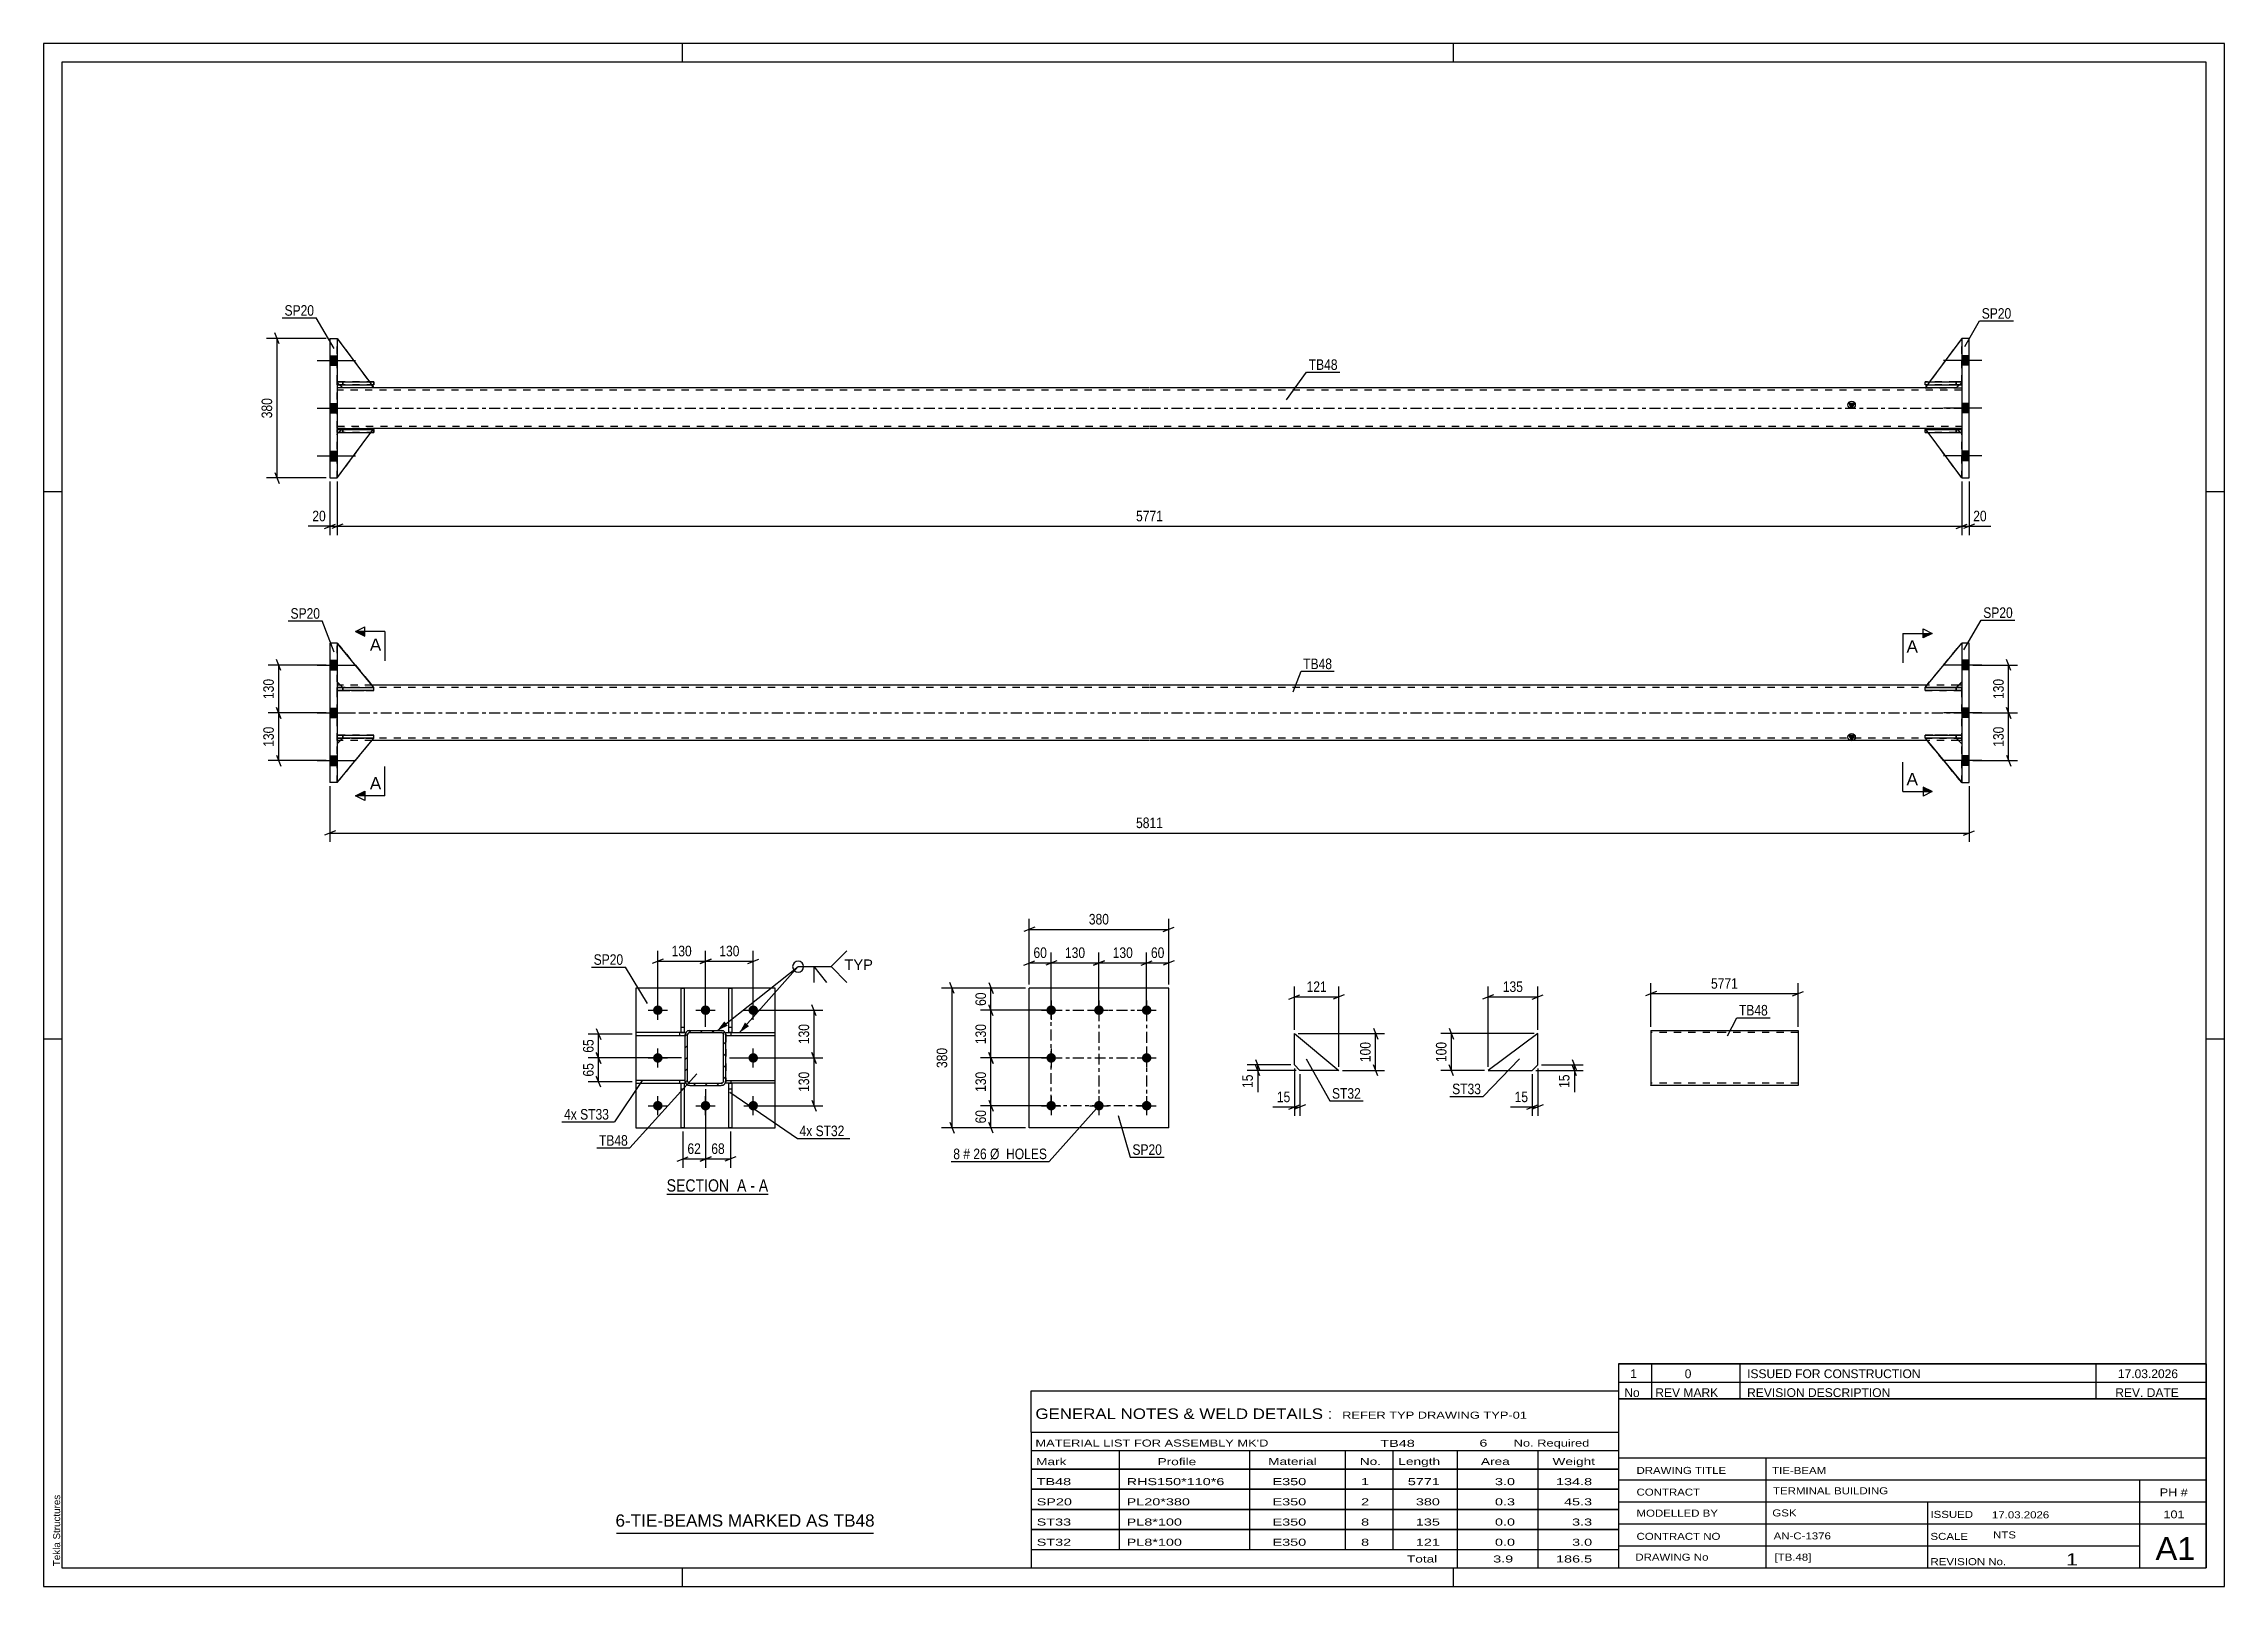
# Paper-space layout 'Layout1' of a CAD drawing. Header units: millimetres. Extents: x 0 to 594, y 0 to 420.
# The model-space entities are those that its viewports show. They can reach past a viewport. Long polylines and large blocks are cut down to what shows.
import ezdxf

# ---------------------------------------------------------------- set-up
doc = ezdxf.new("R2010")
doc.units = ezdxf.units.MM
doc.linetypes.add('DXK_LINE_DOT2', pattern=[3.9198, 1.9599, -1.9599])
doc.linetypes.add('DXK_LINE_DOT3', pattern=[5.9187, 2.979, -0.9799, 0.9799, -0.9799])
doc.layers.add('Viewport layer', color=7, linetype='Continuous', plot=False)
doc.styles.add('Arial', font='ARIAL.TTF', dxfattribs={"height": 0.2})
doc.styles.add('Arial Narrow', font='ARIALN.TTF', dxfattribs={"height": 0.2})

# ---------------------------------------------------------------- blocks, each defined once
blk = doc.blocks.new('Unknown-580568700-1163')
at = {"color": 5, "linetype": 'Continuous'}
for p, q in [((594, 420), (0, 420)), ((0, 420), (0, 0)), ((174, 415), (174, 420)), ((384, 415), (384, 420)), ((594, 0), (594, 420)), ((589, 415), (5, 415)), ((5, 415), (5, 5)), ((589, 5), (589, 415)), ((5, 298), (0, 298)), ((594, 298), (589, 298)), ((5, 149), (0, 149)), ((594, 149), (589, 149)), ((0, 0), (594, 0)), ((5, 5), (589, 5)), ((174, 0), (174, 5)), ((384, 0), (384, 5))]:
    blk.add_line(p, q, dxfattribs=at)
at = {"color": 174, "linetype": 'Continuous', "style": 'Arial'}
blk.add_text('Tekla Structures', height=1.9102, rotation=90, dxfattribs=at).set_placement((4.5, 5.5))
blk = doc.blocks.new('Unknown-580568700-13 - 1405')
at = {"color": 6, "linetype": 'Continuous'}
blk.add_line((169.71, 106.73), (197.35, 106.73), dxfattribs=at)
at = {"color": 0, "linetype": 'Continuous'}
blk.add_wipeout([(187.82, 107.48), (187.82, 110.98), (169.71, 110.98), (169.71, 107.48)], dxfattribs=at)
blk.add_wipeout([(191.42, 107.48), (191.42, 110.98), (188.87, 110.98), (188.87, 107.48)], dxfattribs=at)
at = {"color": 7, "linetype": 'Continuous', "style": 'Arial Narrow'}
blk.add_text('SECTION ', height=3.34, dxfattribs=at).set_placement((169.71, 107.48))
at = {"color": 0, "linetype": 'Continuous'}
blk.add_wipeout([(193.75, 107.48), (193.75, 110.98), (192.47, 110.98), (192.47, 107.48)], dxfattribs=at)
at = {"color": 7, "linetype": 'Continuous', "style": 'Arial Narrow'}
blk.add_text('A', height=3.34, dxfattribs=at).set_placement((188.87, 107.48))
at = {"color": 0, "linetype": 'Continuous'}
blk.add_wipeout([(197.35, 107.48), (197.35, 110.98), (194.8, 110.98), (194.8, 107.48)], dxfattribs=at)
at = {"color": 7, "linetype": 'Continuous', "style": 'Arial Narrow'}
for s, p in [('-', (192.47, 107.48)), ('A', (194.8, 107.48))]:
    blk.add_text(s, height=3.34, dxfattribs=at).set_placement(p)
blk = doc.blocks.new('Bolt-580568700-1842 - 1836')
at = {"linetype": 'Continuous'}
for points in [[(522.47, 252.11), (522.47, 249.51), (524.47, 249.51), (524.47, 252.11)], [(522.47, 252.11), (522.47, 249.51), (524.47, 249.51), (524.47, 252.11)], [(522.47, 252.11), (522.47, 249.51), (524.47, 249.51), (524.47, 252.11)], [(522.47, 239.11), (522.47, 236.51), (524.47, 236.51), (524.47, 239.11)], [(522.47, 239.11), (522.47, 236.51), (524.47, 236.51), (524.47, 239.11)], [(522.47, 226.11), (522.47, 223.51), (524.47, 223.51), (524.47, 226.11)], [(522.47, 226.11), (522.47, 223.51), (524.47, 223.51), (524.47, 226.11)], [(522.47, 226.11), (522.47, 223.51), (524.47, 223.51), (524.47, 226.11)]]:
    blk.add_hatch(color=1, dxfattribs=at).paths.add_polyline_path(points)
at = {"color": 1, "linetype": 'Continuous'}
for p, q in [((527.97, 250.81), (517.47, 250.81)), ((527.97, 250.81), (517.47, 250.81)), ((527.97, 250.81), (517.47, 250.81)), ((524.47, 252.11), (522.47, 252.11)), ((524.47, 252.11), (522.47, 252.11)), ((524.47, 252.11), (522.47, 252.11)), ((524.47, 249.51), (522.47, 249.51)), ((524.47, 249.51), (522.47, 249.51)), ((524.47, 249.51), (522.47, 249.51)), ((527.97, 237.81), (517.47, 237.81)), ((527.97, 237.81), (517.47, 237.81)), ((524.47, 239.11), (522.47, 239.11)), ((524.47, 239.11), (522.47, 239.11)), ((524.47, 236.51), (522.47, 236.51)), ((524.47, 236.51), (522.47, 236.51)), ((524.47, 226.11), (522.47, 226.11)), ((524.47, 226.11), (522.47, 226.11)), ((524.47, 226.11), (522.47, 226.11)), ((527.97, 224.81), (517.47, 224.81)), ((527.97, 224.81), (517.47, 224.81)), ((527.97, 224.81), (517.47, 224.81)), ((524.47, 223.51), (522.47, 223.51)), ((524.47, 223.51), (522.47, 223.51)), ((524.47, 223.51), (522.47, 223.51))]:
    blk.add_line(p, q, dxfattribs=at)
blk = doc.blocks.new('Part-580568700-1848 - 1836')
at = {"color": 2, "linetype": 'Continuous'}
for p, q in [((79.97, 244.71), (89.97, 244.71)), ((79.97, 244.71), (79.97, 244.71)), ((79.97, 244.71), (79.97, 243.91)), ((89.97, 243.91), (79.97, 243.91)), ((79.97, 243.91), (79.97, 243.91)), ((89.97, 243.91), (89.97, 244.71))]:
    blk.add_line(p, q, dxfattribs=at)
at = {"color": 7, "linetype": 'DXK_LINE_DOT2'}
for p, q in [((79.97, 243.91), (79.97, 244.71)), ((81.47, 244.71), (79.97, 244.71)), ((81.47, 243.91), (79.97, 243.91)), ((89.97, 244.71), (81.47, 244.71)), ((81.47, 244.71), (81.47, 243.91)), ((81.47, 243.91), (89.97, 243.91))]:
    blk.add_line(p, q, dxfattribs=at)
blk = doc.blocks.new('Part-580568700-1904 - 1836')
at = {"color": 2, "linetype": 'Continuous'}
for p, q in [((89.97, 244.72), (79.97, 256.81)), ((81.47, 244.72), (79.97, 246.22)), ((81.47, 244.72), (81.47, 244.72)), ((81.47, 244.72), (89.97, 244.72)), ((89.97, 244.72), (89.97, 244.72))]:
    blk.add_line(p, q, dxfattribs=at)
at = {"color": 7, "linetype": 'DXK_LINE_DOT2'}
for p, q in [((79.97, 246.22), (79.97, 256.81)), ((79.97, 256.81), (89.97, 244.72)), ((81.47, 244.72), (79.97, 246.22)), ((89.97, 244.72), (81.47, 244.72))]:
    blk.add_line(p, q, dxfattribs=at)
blk = doc.blocks.new('Part-580568700-1840 - 1836')
at = {"color": 7, "linetype": 'DXK_LINE_DOT2'}
for p, q in [((512.47, 244.72), (522.47, 256.81)), ((512.47, 244.72), (522.47, 256.81)), ((522.47, 256.81), (522.47, 246.22)), ((512.47, 244.72), (512.47, 244.72)), ((520.97, 244.72), (512.47, 244.72)), ((520.97, 244.72), (512.47, 244.72)), ((522.47, 246.22), (520.97, 244.72)), ((520.97, 244.72), (522.47, 246.22)), ((520.97, 244.72), (520.97, 244.72))]:
    blk.add_line(p, q, dxfattribs=at)
blk = doc.blocks.new('Bolt-580568700-1841 - 1836')
at = {"linetype": 'Continuous'}
for points in [[(77.97, 252.11), (77.97, 249.51), (79.97, 249.51), (79.97, 252.11)], [(77.97, 252.11), (77.97, 249.51), (79.97, 249.51), (79.97, 252.11)], [(77.97, 252.11), (77.97, 249.51), (79.97, 249.51), (79.97, 252.11)], [(77.97, 239.11), (77.97, 236.51), (79.97, 236.51), (79.97, 239.11)], [(77.97, 239.11), (77.97, 236.51), (79.97, 236.51), (79.97, 239.11)], [(77.97, 226.11), (77.97, 223.51), (79.97, 223.51), (79.97, 226.11)], [(77.97, 226.11), (77.97, 223.51), (79.97, 223.51), (79.97, 226.11)], [(77.97, 226.11), (77.97, 223.51), (79.97, 223.51), (79.97, 226.11)]]:
    blk.add_hatch(color=1, dxfattribs=at).paths.add_polyline_path(points)
at = {"color": 1, "linetype": 'Continuous'}
for p, q in [((74.47, 250.81), (84.97, 250.81)), ((74.47, 250.81), (84.97, 250.81)), ((74.47, 250.81), (84.97, 250.81)), ((77.97, 252.11), (79.97, 252.11)), ((77.97, 252.11), (79.97, 252.11)), ((77.97, 252.11), (79.97, 252.11)), ((77.97, 249.51), (79.97, 249.51)), ((77.97, 249.51), (79.97, 249.51)), ((77.97, 249.51), (79.97, 249.51)), ((74.47, 237.81), (84.97, 237.81)), ((74.47, 237.81), (84.97, 237.81)), ((77.97, 239.11), (79.97, 239.11)), ((77.97, 239.11), (79.97, 239.11)), ((77.97, 236.51), (79.97, 236.51)), ((77.97, 236.51), (79.97, 236.51)), ((77.97, 226.11), (79.97, 226.11)), ((77.97, 226.11), (79.97, 226.11)), ((77.97, 226.11), (79.97, 226.11)), ((74.47, 224.81), (84.97, 224.81)), ((74.47, 224.81), (84.97, 224.81)), ((74.47, 224.81), (84.97, 224.81)), ((77.97, 223.51), (79.97, 223.51)), ((77.97, 223.51), (79.97, 223.51)), ((77.97, 223.51), (79.97, 223.51))]:
    blk.add_line(p, q, dxfattribs=at)
blk = doc.blocks.new('Part-580568700-1853 - 1836')
at = {"color": 2, "linetype": 'Continuous'}
for p, q in [((79.97, 256.81), (77.97, 256.81)), ((77.97, 256.81), (77.97, 218.81)), ((79.97, 256.81), (79.97, 218.81)), ((79.97, 218.81), (77.97, 218.81))]:
    blk.add_line(p, q, dxfattribs=at)
blk = doc.blocks.new('Part-580568700-1845 - 1836')
at = {"color": 2, "linetype": 'Continuous'}
for p, q in [((512.47, 230.91), (512.47, 231.71)), ((512.47, 231.71), (522.47, 231.71)), ((522.47, 230.91), (522.47, 231.71)), ((522.47, 231.71), (522.47, 231.71)), ((512.47, 230.91), (512.48, 230.91)), ((522.47, 230.91), (513.3, 230.91)), ((522.47, 230.91), (522.47, 230.91))]:
    blk.add_line(p, q, dxfattribs=at)
at = {"color": 7, "linetype": 'DXK_LINE_DOT2'}
for p, q in [((520.97, 231.71), (512.47, 231.71)), ((520.97, 230.91), (520.97, 231.71)), ((520.97, 231.71), (522.47, 231.71)), ((522.47, 230.91), (522.47, 231.71)), ((512.47, 230.91), (520.97, 230.91)), ((513.3, 230.91), (512.48, 230.91)), ((520.97, 230.91), (522.47, 230.91))]:
    blk.add_line(p, q, dxfattribs=at)
blk = doc.blocks.new('Part-580568700-1854 - 1836')
at = {"color": 7, "linetype": 'DXK_LINE_DOT2'}
for p, q in [((522.47, 244.71), (512.47, 244.71)), ((512.47, 244.71), (522.47, 244.71)), ((512.47, 243.91), (512.47, 244.71)), ((520.97, 243.91), (512.47, 243.91)), ((512.47, 243.91), (522.47, 243.91)), ((520.97, 244.71), (520.97, 243.91)), ((520.97, 243.91), (522.47, 243.91)), ((522.47, 243.91), (522.47, 244.71))]:
    blk.add_line(p, q, dxfattribs=at)
blk = doc.blocks.new('Part-580568700-1859 - 1836')
at = {"color": 2, "linetype": 'Continuous'}
for p, q in [((524.47, 256.81), (522.47, 256.81)), ((522.47, 256.81), (522.47, 218.81)), ((524.47, 218.81), (524.47, 256.81)), ((522.47, 218.81), (524.47, 218.81))]:
    blk.add_line(p, q, dxfattribs=at)
blk = doc.blocks.new('Part-580568700-1862 - 1836')
at = {"color": 2, "linetype": 'Continuous'}
for p, q in [((512.47, 230.92), (512.47, 230.92)), ((513.3, 230.92), (512.47, 230.92)), ((512.47, 230.92), (522.47, 218.81)), ((522.47, 229.42), (520.98, 230.91)), ((522.47, 218.81), (522.47, 218.81)), ((522.47, 218.81), (522.47, 218.81))]:
    blk.add_line(p, q, dxfattribs=at)
at = {"color": 7, "linetype": 'DXK_LINE_DOT2'}
for p, q in [((520.97, 230.92), (512.47, 230.92)), ((522.47, 218.81), (512.47, 230.92)), ((520.97, 230.92), (513.3, 230.92)), ((520.98, 230.91), (520.97, 230.92)), ((520.97, 230.92), (520.97, 230.92)), ((522.47, 229.42), (520.97, 230.92)), ((522.47, 218.81), (522.47, 229.42))]:
    blk.add_line(p, q, dxfattribs=at)
blk = doc.blocks.new('Part-580568700-1865 - 1836')
at = {"color": 7, "linetype": 'DXK_LINE_DOT2'}
for p, q in [((512.47, 230.92), (512.47, 230.92)), ((520.97, 230.92), (512.47, 230.92)), ((512.47, 230.92), (522.47, 218.81)), ((520.97, 230.92), (512.47, 230.92)), ((522.47, 218.81), (512.47, 230.92)), ((522.47, 229.42), (520.97, 230.92)), ((520.97, 230.92), (520.97, 230.92)), ((522.47, 229.42), (520.97, 230.92)), ((522.47, 218.81), (522.47, 229.42))]:
    blk.add_line(p, q, dxfattribs=at)
blk = doc.blocks.new('Part-580568700-1868 - 1836')
at = {"color": 7, "linetype": 'DXK_LINE_DOT2'}
for p, q in [((522.47, 231.71), (512.47, 231.71)), ((512.47, 231.71), (522.47, 231.71)), ((512.47, 230.91), (512.47, 231.71)), ((520.97, 231.71), (520.97, 230.91)), ((522.47, 230.91), (522.47, 231.71)), ((520.97, 230.91), (512.47, 230.91)), ((512.47, 230.91), (522.47, 230.91)), ((520.97, 230.91), (522.47, 230.91))]:
    blk.add_line(p, q, dxfattribs=at)
blk = doc.blocks.new('Part-580568700-1871 - 1836')
at = {"color": 7, "linetype": 'DXK_LINE_DOT2'}
for p, q in [((79.97, 246.22), (79.97, 256.81)), ((79.97, 256.81), (89.97, 244.72)), ((89.97, 244.72), (79.97, 256.81)), ((81.47, 244.72), (79.97, 246.22)), ((81.47, 244.72), (79.97, 246.22)), ((89.97, 244.72), (81.47, 244.72)), ((81.47, 244.72), (81.47, 244.72)), ((81.47, 244.72), (89.97, 244.72)), ((89.97, 244.72), (89.97, 244.72))]:
    blk.add_line(p, q, dxfattribs=at)
blk = doc.blocks.new('Part-580568700-1874 - 1836')
at = {"color": 2, "linetype": 'Continuous'}
for p, q in [((79.97, 218.81), (89.97, 230.92)), ((79.97, 229.42), (81.46, 230.91)), ((89.97, 230.92), (89.14, 230.92)), ((89.97, 230.92), (89.97, 230.92)), ((79.97, 218.81), (79.97, 218.81)), ((79.97, 218.81), (79.97, 218.81))]:
    blk.add_line(p, q, dxfattribs=at)
at = {"color": 7, "linetype": 'DXK_LINE_DOT2'}
for p, q in [((79.97, 229.42), (81.47, 230.92)), ((79.97, 218.81), (89.97, 230.92)), ((79.97, 218.81), (79.97, 229.42)), ((81.46, 230.91), (81.47, 230.92)), ((89.14, 230.92), (81.47, 230.92)), ((81.47, 230.92), (81.47, 230.92)), ((81.47, 230.92), (89.97, 230.92))]:
    blk.add_line(p, q, dxfattribs=at)
blk = doc.blocks.new('Part-580568700-1877 - 1836')
at = {"color": 7, "linetype": 'DXK_LINE_DOT2'}
for p, q in [((81.47, 230.92), (79.97, 229.42)), ((79.97, 218.81), (89.97, 230.92)), ((79.97, 229.42), (81.47, 230.92)), ((79.97, 218.81), (89.97, 230.92)), ((79.97, 229.42), (79.97, 218.81)), ((89.97, 230.92), (81.47, 230.92)), ((81.47, 230.92), (81.47, 230.92)), ((81.47, 230.92), (89.97, 230.92)), ((89.97, 230.92), (89.97, 230.92))]:
    blk.add_line(p, q, dxfattribs=at)
blk = doc.blocks.new('Part-580568700-1880 - 1836')
at = {"color": 2, "linetype": 'Continuous'}
for p, q in [((79.97, 231.71), (89.97, 231.71)), ((79.97, 231.71), (79.97, 231.71)), ((79.97, 231.71), (79.97, 230.91)), ((89.97, 230.91), (89.97, 231.71)), ((89.14, 230.91), (79.97, 230.91)), ((79.97, 230.91), (79.97, 230.91)), ((89.97, 230.91), (89.96, 230.91))]:
    blk.add_line(p, q, dxfattribs=at)
at = {"color": 7, "linetype": 'DXK_LINE_DOT2'}
for p, q in [((79.97, 230.91), (79.97, 231.71)), ((81.47, 231.71), (79.97, 231.71)), ((89.97, 231.71), (81.47, 231.71)), ((81.47, 231.71), (81.47, 230.91)), ((81.47, 230.91), (79.97, 230.91)), ((89.96, 230.91), (81.47, 230.91)), ((89.96, 230.91), (89.14, 230.91)), ((89.97, 230.91), (89.97, 230.91))]:
    blk.add_line(p, q, dxfattribs=at)
blk = doc.blocks.new('Part-580568700-1883 - 1836')
at = {"color": 7, "linetype": 'DXK_LINE_DOT2'}
for p, q in [((79.97, 244.71), (79.97, 243.91)), ((81.47, 244.71), (79.97, 244.71)), ((89.97, 244.71), (79.97, 244.71)), ((79.97, 243.91), (89.97, 243.91)), ((89.97, 243.91), (79.97, 243.91)), ((81.47, 243.91), (81.47, 244.71)), ((81.47, 244.71), (89.97, 244.71)), ((89.97, 243.91), (89.97, 244.71))]:
    blk.add_line(p, q, dxfattribs=at)
blk = doc.blocks.new('Part-580568700-1886 - 1836')
at = {"color": 7, "linetype": 'DXK_LINE_DOT2'}
for p, q in [((79.97, 230.91), (79.97, 231.71)), ((81.47, 231.71), (79.97, 231.71)), ((89.97, 231.71), (79.97, 231.71)), ((81.47, 230.91), (81.47, 231.71)), ((81.47, 231.71), (89.97, 231.71)), ((89.97, 230.91), (89.97, 231.71)), ((79.97, 230.91), (89.97, 230.91)), ((89.97, 230.91), (79.97, 230.91))]:
    blk.add_line(p, q, dxfattribs=at)
blk = doc.blocks.new('Part-580568700-1891 - 1836')
at = {"linetype": 'Continuous'}
blk.add_hatch(color=2, dxfattribs=at).paths.add_polyline_path([(492.47, 230.31), (491.67, 231.71), (493.27, 231.71)])
at = {"color": 2, "linetype": 'Continuous'}
for p, q in [((80.88, 245.31), (79.97, 245.31)), ((301.17, 245.31), (89.48, 245.31)), ((512.96, 245.31), (301.27, 245.31)), ((522.47, 245.31), (521.56, 245.31)), ((492.47, 230.31), (491.67, 231.71)), ((491.67, 231.71), (493.27, 231.71)), ((493.27, 231.71), (492.47, 230.31)), ((80.86, 230.31), (79.97, 230.31)), ((301.17, 230.31), (89.47, 230.31)), ((512.97, 230.31), (301.27, 230.31)), ((522.47, 230.31), (521.58, 230.31))]:
    blk.add_line(p, q, dxfattribs=at)
at = {"color": 7, "linetype": 'DXK_LINE_DOT2'}
for p, q in [((79.97, 230.31), (79.97, 245.31)), ((301.17, 244.71), (79.97, 244.71)), ((89.48, 245.31), (80.88, 245.31)), ((522.47, 244.71), (301.27, 244.71)), ((521.56, 245.31), (512.96, 245.31)), ((522.47, 230.31), (522.47, 245.31)), ((301.17, 230.91), (79.97, 230.91)), ((89.47, 230.31), (80.86, 230.31)), ((522.47, 230.91), (301.27, 230.91)), ((521.58, 230.31), (512.97, 230.31))]:
    blk.add_line(p, q, dxfattribs=at)
at = {"color": 7, "linetype": 'DXK_LINE_DOT3'}
for p, q in [((79.97, 237.81), (301.17, 237.81)), ((301.27, 237.81), (522.47, 237.81))]:
    blk.add_line(p, q, dxfattribs=at)
at = {"color": 2, "linetype": 'Continuous'}
blk.add_circle((492.47, 231.21), 1, dxfattribs=at)
blk = doc.blocks.new('Part-580568700-1898 - 1836')
at = {"color": 2, "linetype": 'Continuous'}
for p, q in [((512.47, 244.72), (522.47, 256.81)), ((512.47, 244.72), (512.47, 244.72)), ((520.97, 244.72), (512.47, 244.72)), ((520.97, 244.72), (522.47, 246.22)), ((520.97, 244.72), (520.97, 244.72))]:
    blk.add_line(p, q, dxfattribs=at)
at = {"color": 7, "linetype": 'DXK_LINE_DOT2'}
for p, q in [((512.47, 244.72), (522.47, 256.81)), ((522.47, 256.81), (522.47, 246.22)), ((520.97, 244.72), (512.47, 244.72)), ((522.47, 246.22), (520.97, 244.72))]:
    blk.add_line(p, q, dxfattribs=at)
blk = doc.blocks.new('Part-580568700-1901 - 1836')
at = {"color": 2, "linetype": 'Continuous'}
for p, q in [((512.47, 243.91), (512.47, 244.71)), ((512.47, 244.71), (522.47, 244.71)), ((522.47, 243.91), (512.47, 243.91)), ((522.47, 243.91), (522.47, 244.71)), ((522.47, 244.71), (522.47, 244.71)), ((522.47, 243.91), (522.47, 243.91))]:
    blk.add_line(p, q, dxfattribs=at)
at = {"color": 7, "linetype": 'DXK_LINE_DOT2'}
for p, q in [((520.97, 244.71), (512.47, 244.71)), ((512.47, 243.91), (520.97, 243.91)), ((520.97, 243.91), (520.97, 244.71)), ((520.97, 244.71), (522.47, 244.71)), ((520.97, 243.91), (522.47, 243.91)), ((522.47, 243.91), (522.47, 244.71))]:
    blk.add_line(p, q, dxfattribs=at)
blk = doc.blocks.new('Part-580568700-2322 - 2314')
at = {"color": 2, "linetype": 'Continuous'}
for p, q in [((437.78, 151.36), (437.78, 136.45)), ((437.78, 151.36), (457.78, 151.36)), ((457.88, 151.36), (477.88, 151.36)), ((477.88, 151.36), (477.88, 136.36)), ((437.78, 136.36), (437.78, 136.45)), ((457.78, 136.36), (437.78, 136.36)), ((477.88, 136.36), (457.88, 136.36))]:
    blk.add_line(p, q, dxfattribs=at)
at = {"color": 7, "linetype": 'DXK_LINE_DOT2'}
for p, q in [((457.78, 150.76), (437.78, 150.76)), ((477.88, 150.76), (457.88, 150.76)), ((437.78, 136.96), (437.78, 137.01)), ((457.78, 136.96), (437.78, 136.96)), ((477.88, 136.96), (457.88, 136.96)), ((477.88, 136.96), (477.88, 137.01))]:
    blk.add_line(p, q, dxfattribs=at)
blk = doc.blocks.new('Part-580568700-1772 - 1766')
at = {"color": 2, "linetype": 'Continuous'}
for p, q in [((406.96, 150.48), (393.46, 140.48)), ((406.96, 141.98), (406.96, 150.48)), ((393.46, 140.48), (405.46, 140.48)), ((405.46, 140.48), (406.96, 141.98))]:
    blk.add_line(p, q, dxfattribs=at)
blk = doc.blocks.new('Part-580568700-2025 - 2023')
at = {"color": 2, "linetype": 'Continuous'}
for p, q in [((512.47, 327.13), (512.47, 327.93)), ((512.47, 327.93), (522.47, 327.93)), ((512.47, 327.13), (522.47, 327.13)), ((522.47, 327.93), (522.47, 327.93)), ((522.47, 327.93), (522.47, 327.13))]:
    blk.add_line(p, q, dxfattribs=at)
at = {"color": 7, "linetype": 'DXK_LINE_DOT2'}
for p, q in [((520.97, 327.93), (512.47, 327.93)), ((520.97, 327.13), (512.47, 327.13)), ((522.47, 327.93), (520.97, 327.93)), ((520.97, 327.93), (520.97, 327.13)), ((520.97, 327.13), (522.47, 327.13))]:
    blk.add_line(p, q, dxfattribs=at)
blk = doc.blocks.new('Part-580568700-2026 - 2023')
at = {"color": 7, "linetype": 'DXK_LINE_DOT2'}
for p, q in [((512.47, 314.14), (512.47, 314.94)), ((520.97, 314.94), (512.47, 314.94)), ((512.47, 314.94), (522.47, 314.94)), ((520.97, 314.14), (520.97, 314.94)), ((520.97, 314.94), (522.47, 314.94)), ((522.47, 314.14), (522.47, 314.94)), ((520.97, 314.14), (512.47, 314.14)), ((512.47, 314.14), (522.47, 314.14)), ((522.47, 314.14), (520.97, 314.14)), ((522.47, 314.14), (522.47, 314.14))]:
    blk.add_line(p, q, dxfattribs=at)
blk = doc.blocks.new('Part-580568700-2050 - 2023')
at = {"color": 2, "linetype": 'Continuous'}
for p, q in [((77.97, 339.75), (79.97, 339.75)), ((77.97, 339.75), (77.97, 301.75)), ((79.97, 339.75), (79.97, 301.75)), ((77.97, 301.75), (79.97, 301.75))]:
    blk.add_line(p, q, dxfattribs=at)
blk = doc.blocks.new('Part-580568700-2027 - 2023')
at = {"color": 7, "linetype": 'DXK_LINE_DOT2'}
for p, q in [((512.47, 327.13), (512.47, 327.93)), ((520.97, 327.93), (512.47, 327.93)), ((512.47, 327.93), (522.47, 327.93)), ((520.97, 327.13), (512.47, 327.13)), ((512.47, 327.13), (522.47, 327.13)), ((520.97, 327.13), (520.97, 327.93)), ((520.97, 327.93), (522.47, 327.93)), ((522.47, 327.13), (520.97, 327.13)), ((522.47, 327.13), (522.47, 327.93)), ((522.47, 327.13), (522.47, 327.13))]:
    blk.add_line(p, q, dxfattribs=at)
blk = doc.blocks.new('Part-580568700-2028 - 2023')
at = {"color": 7, "linetype": 'DXK_LINE_DOT2'}
for p, q in [((522.47, 339.75), (512.47, 326.25)), ((522.47, 327.75), (522.47, 339.75)), ((520.97, 326.25), (522.47, 327.75)), ((512.47, 326.25), (520.97, 326.25))]:
    blk.add_line(p, q, dxfattribs=at)
blk = doc.blocks.new('Part-580568700-2029 - 2023')
at = {"color": 2, "linetype": 'Continuous'}
for p, q in [((79.97, 327.93), (79.97, 327.93)), ((79.97, 327.93), (89.97, 327.93)), ((79.97, 327.93), (79.97, 327.13)), ((79.97, 327.13), (89.97, 327.13)), ((89.97, 327.93), (89.97, 327.13))]:
    blk.add_line(p, q, dxfattribs=at)
at = {"color": 7, "linetype": 'DXK_LINE_DOT2'}
for p, q in [((81.47, 327.93), (79.97, 327.93)), ((79.97, 327.93), (79.97, 327.93)), ((79.97, 327.13), (81.47, 327.13)), ((79.97, 327.13), (79.97, 327.13)), ((89.97, 327.93), (81.47, 327.93)), ((81.47, 327.93), (81.47, 327.13)), ((81.47, 327.13), (89.97, 327.13))]:
    blk.add_line(p, q, dxfattribs=at)
blk = doc.blocks.new('Part-580568700-2030 - 2023')
at = {"color": 7, "linetype": 'DXK_LINE_DOT2'}
for p, q in [((79.97, 314.14), (79.97, 314.94)), ((79.97, 314.94), (81.47, 314.94)), ((89.74, 314.94), (79.97, 314.94)), ((81.47, 314.14), (81.47, 314.94)), ((81.47, 314.94), (89.97, 314.94)), ((89.97, 314.14), (89.97, 314.94)), ((81.47, 314.14), (79.97, 314.14)), ((79.97, 314.14), (79.97, 314.14)), ((79.97, 314.14), (89.97, 314.14)), ((89.97, 314.14), (81.47, 314.14))]:
    blk.add_line(p, q, dxfattribs=at)
blk = doc.blocks.new('Part-580568700-2031 - 2023')
at = {"color": 7, "linetype": 'DXK_LINE_DOT2'}
for p, q in [((79.97, 327.13), (79.97, 327.93)), ((79.97, 327.93), (81.47, 327.93)), ((79.97, 327.93), (89.97, 327.93)), ((81.47, 327.13), (79.97, 327.13)), ((79.97, 327.13), (79.97, 327.13)), ((79.97, 327.13), (89.97, 327.13)), ((81.47, 327.13), (81.47, 327.93)), ((81.47, 327.93), (89.97, 327.93)), ((89.97, 327.13), (81.47, 327.13)), ((89.97, 327.13), (89.97, 327.93))]:
    blk.add_line(p, q, dxfattribs=at)
blk = doc.blocks.new('Bolt-580568700-2053 - 2023')
at = {"linetype": 'Continuous'}
for points in [[(522.47, 335.05), (522.47, 332.45), (524.47, 332.45), (524.47, 335.05)], [(522.47, 335.05), (522.47, 332.45), (524.47, 332.45), (524.47, 335.05)], [(522.47, 335.05), (522.47, 332.45), (524.47, 332.45), (524.47, 335.05)], [(522.47, 322.05), (522.47, 319.45), (524.47, 319.45), (524.47, 322.05)], [(522.47, 322.05), (522.47, 319.45), (524.47, 319.45), (524.47, 322.05)], [(522.47, 309.05), (522.47, 306.45), (524.47, 306.45), (524.47, 309.05)], [(522.47, 309.05), (522.47, 306.45), (524.47, 306.45), (524.47, 309.05)], [(522.47, 309.05), (522.47, 306.45), (524.47, 306.45), (524.47, 309.05)]]:
    blk.add_hatch(color=1, dxfattribs=at).paths.add_polyline_path(points)
at = {"color": 1, "linetype": 'Continuous'}
for p, q in [((527.97, 333.75), (517.47, 333.75)), ((527.97, 333.75), (517.47, 333.75)), ((527.97, 333.75), (517.47, 333.75)), ((524.47, 335.05), (522.47, 335.05)), ((524.47, 335.05), (522.47, 335.05)), ((524.47, 335.05), (522.47, 335.05)), ((524.47, 332.45), (522.47, 332.45)), ((524.47, 332.45), (522.47, 332.45)), ((524.47, 332.45), (522.47, 332.45)), ((524.47, 322.05), (522.47, 322.05)), ((524.47, 322.05), (522.47, 322.05)), ((527.97, 320.75), (517.47, 320.75)), ((527.97, 320.75), (517.47, 320.75)), ((524.47, 319.45), (522.47, 319.45)), ((524.47, 319.45), (522.47, 319.45)), ((524.47, 309.05), (522.47, 309.05)), ((524.47, 309.05), (522.47, 309.05)), ((524.47, 309.05), (522.47, 309.05)), ((527.97, 307.75), (517.47, 307.75)), ((527.97, 307.75), (517.47, 307.75)), ((527.97, 307.75), (517.47, 307.75)), ((524.47, 306.45), (522.47, 306.45)), ((524.47, 306.45), (522.47, 306.45)), ((524.47, 306.45), (522.47, 306.45))]:
    blk.add_line(p, q, dxfattribs=at)
blk = doc.blocks.new('Part-580568700-2032 - 2023')
at = {"color": 7, "linetype": 'DXK_LINE_DOT2'}
for p, q in [((79.97, 301.75), (89.97, 315.25)), ((81.47, 315.25), (79.97, 313.75)), ((81.47, 315.25), (79.97, 313.75)), ((89.97, 315.25), (81.47, 315.25)), ((81.47, 315.25), (81.47, 315.25)), ((89.97, 315.25), (81.47, 315.25)), ((79.97, 313.75), (79.97, 313.75)), ((79.97, 313.75), (79.97, 301.75))]:
    blk.add_line(p, q, dxfattribs=at)
blk = doc.blocks.new('Part-580568700-2033 - 2023')
at = {"color": 2, "linetype": 'Continuous'}
for p, q in [((79.97, 339.75), (88.72, 327.93)), ((80.59, 327.13), (81.47, 326.25)), ((89.97, 326.25), (89.32, 327.13)), ((89.97, 326.25), (81.47, 326.25))]:
    blk.add_line(p, q, dxfattribs=at)
at = {"color": 7, "linetype": 'DXK_LINE_DOT2'}
for p, q in [((79.97, 339.75), (79.97, 339.75)), ((79.97, 327.75), (79.97, 339.75)), ((79.97, 339.75), (79.97, 339.75)), ((80.59, 327.13), (79.97, 327.75)), ((88.72, 327.93), (89.32, 327.13))]:
    blk.add_line(p, q, dxfattribs=at)
blk = doc.blocks.new('Part-580568700-2034 - 2023')
at = {"color": 7, "linetype": 'DXK_LINE_DOT2'}
for p, q in [((79.97, 339.75), (89.97, 326.25)), ((79.97, 327.75), (79.97, 339.75)), ((81.47, 326.25), (79.97, 327.75)), ((89.97, 326.25), (81.47, 326.25))]:
    blk.add_line(p, q, dxfattribs=at)
blk = doc.blocks.new('Part-580568700-2039 - 2023')
at = {"linetype": 'Continuous'}
blk.add_hatch(color=2, dxfattribs=at).paths.add_polyline_path([(492.47, 320.75), (491.67, 322.15), (493.27, 322.15)])
at = {"color": 2, "linetype": 'Continuous'}
for p, q in [((81.47, 326.25), (79.97, 326.25)), ((301.17, 326.25), (89.97, 326.25)), ((512.47, 326.25), (301.27, 326.25)), ((492.47, 320.75), (491.67, 322.15)), ((491.67, 322.15), (493.27, 322.15)), ((493.27, 322.15), (492.47, 320.75)), ((520.97, 326.25), (522.47, 326.25)), ((81.47, 315.25), (79.97, 315.25)), ((301.17, 315.25), (89.97, 315.25)), ((512.47, 315.25), (301.27, 315.25)), ((522.47, 315.25), (520.97, 315.25))]:
    blk.add_line(p, q, dxfattribs=at)
at = {"color": 7, "linetype": 'DXK_LINE_DOT2'}
for p, q in [((79.97, 315.25), (79.97, 326.25)), ((301.17, 325.65), (79.97, 325.65)), ((89.97, 326.25), (81.47, 326.25)), ((522.47, 325.65), (301.27, 325.65)), ((520.97, 326.25), (512.47, 326.25)), ((522.47, 326.25), (522.47, 315.25)), ((79.97, 315.85), (301.17, 315.85)), ((89.97, 315.25), (81.47, 315.25)), ((301.27, 315.85), (522.47, 315.85)), ((520.97, 315.25), (512.47, 315.25))]:
    blk.add_line(p, q, dxfattribs=at)
at = {"color": 7, "linetype": 'DXK_LINE_DOT3'}
for p, q in [((79.97, 320.75), (301.17, 320.75)), ((301.27, 320.75), (522.47, 320.75))]:
    blk.add_line(p, q, dxfattribs=at)
at = {"color": 2, "linetype": 'Continuous'}
blk.add_circle((492.47, 321.65), 1, dxfattribs=at)
blk = doc.blocks.new('Part-580568700-2044 - 2023')
at = {"color": 2, "linetype": 'Continuous'}
for p, q in [((524.47, 339.75), (522.47, 339.75)), ((522.47, 339.75), (522.47, 301.75)), ((524.47, 301.75), (524.47, 339.75)), ((522.47, 301.75), (524.47, 301.75))]:
    blk.add_line(p, q, dxfattribs=at)
blk = doc.blocks.new('Part-580568700-2045 - 2023')
at = {"color": 2, "linetype": 'Continuous'}
for p, q in [((522.47, 339.75), (513.72, 327.93)), ((513.12, 327.13), (512.47, 326.25)), ((521.85, 327.13), (520.97, 326.25)), ((520.97, 326.25), (512.47, 326.25))]:
    blk.add_line(p, q, dxfattribs=at)
at = {"color": 7, "linetype": 'DXK_LINE_DOT2'}
for p, q in [((522.47, 339.75), (522.47, 327.75)), ((513.72, 327.93), (513.12, 327.13)), ((522.47, 327.75), (521.85, 327.13))]:
    blk.add_line(p, q, dxfattribs=at)
blk = doc.blocks.new('Part-580568700-2051 - 2023')
at = {"color": 7, "linetype": 'DXK_LINE_DOT2'}
for p, q in [((81.47, 315.25), (79.97, 313.75)), ((80.35, 314.14), (81.15, 314.94)), ((81.47, 315.25), (89.97, 315.25)), ((89.14, 314.13), (89.74, 314.93)), ((79.97, 313.75), (79.97, 313.75)), ((79.97, 301.75), (79.97, 313.75)), ((79.97, 301.75), (79.97, 301.75)), ((79.97, 301.75), (79.97, 301.75))]:
    blk.add_line(p, q, dxfattribs=at)
at = {"color": 2, "linetype": 'Continuous'}
for p, q in [((81.15, 314.94), (81.47, 315.25)), ((81.47, 315.25), (89.97, 315.25)), ((81.47, 315.25), (81.47, 315.25)), ((89.97, 315.25), (89.74, 314.93)), ((79.97, 313.75), (80.35, 314.14)), ((79.97, 301.75), (89.14, 314.13))]:
    blk.add_line(p, q, dxfattribs=at)
blk = doc.blocks.new('Part-580568700-2052 - 2023')
at = {"color": 7, "linetype": 'DXK_LINE_DOT2'}
for p, q in [((522.47, 301.75), (512.47, 315.25)), ((512.47, 315.25), (520.97, 315.25)), ((520.97, 315.25), (512.47, 315.25)), ((520.97, 315.25), (522.47, 313.75)), ((520.97, 315.25), (520.97, 315.25)), ((520.97, 315.25), (522.47, 313.75)), ((522.47, 313.75), (522.47, 313.75)), ((522.47, 301.75), (522.47, 313.75))]:
    blk.add_line(p, q, dxfattribs=at)
blk = doc.blocks.new('Bolt-580568700-2054 - 2023')
at = {"linetype": 'Continuous'}
for points in [[(79.97, 332.45), (79.97, 335.05), (77.97, 335.05), (77.97, 332.45)], [(79.97, 332.45), (79.97, 335.05), (77.97, 335.05), (77.97, 332.45)], [(79.97, 332.45), (79.97, 335.05), (77.97, 335.05), (77.97, 332.45)], [(79.97, 319.45), (79.97, 322.05), (77.97, 322.05), (77.97, 319.45)], [(79.97, 319.45), (79.97, 322.05), (77.97, 322.05), (77.97, 319.45)], [(79.97, 306.45), (79.97, 309.05), (77.97, 309.05), (77.97, 306.45)], [(79.97, 306.45), (79.97, 309.05), (77.97, 309.05), (77.97, 306.45)], [(79.97, 306.45), (79.97, 309.05), (77.97, 309.05), (77.97, 306.45)]]:
    blk.add_hatch(color=1, dxfattribs=at).paths.add_polyline_path(points)
at = {"color": 1, "linetype": 'Continuous'}
for p, q in [((74.47, 333.75), (84.97, 333.75)), ((74.47, 333.75), (84.97, 333.75)), ((74.47, 333.75), (84.97, 333.75)), ((77.97, 335.05), (79.97, 335.05)), ((77.97, 335.05), (79.97, 335.05)), ((77.97, 335.05), (79.97, 335.05)), ((77.97, 332.45), (79.97, 332.45)), ((77.97, 332.45), (79.97, 332.45)), ((77.97, 332.45), (79.97, 332.45)), ((77.97, 322.05), (79.97, 322.05)), ((77.97, 322.05), (79.97, 322.05)), ((74.47, 320.75), (84.97, 320.75)), ((74.47, 320.75), (84.97, 320.75)), ((77.97, 319.45), (79.97, 319.45)), ((77.97, 319.45), (79.97, 319.45)), ((77.97, 309.05), (79.97, 309.05)), ((77.97, 309.05), (79.97, 309.05)), ((77.97, 309.05), (79.97, 309.05)), ((74.47, 307.75), (84.97, 307.75)), ((74.47, 307.75), (84.97, 307.75)), ((74.47, 307.75), (84.97, 307.75)), ((77.97, 306.45), (79.97, 306.45)), ((77.97, 306.45), (79.97, 306.45)), ((77.97, 306.45), (79.97, 306.45))]:
    blk.add_line(p, q, dxfattribs=at)
blk = doc.blocks.new('Part-580568700-2061 - 2023')
at = {"color": 2, "linetype": 'Continuous'}
for p, q in [((512.47, 314.93), (522.47, 314.94)), ((512.47, 314.13), (512.47, 314.93)), ((522.47, 314.94), (522.47, 314.93)), ((522.47, 314.13), (522.47, 314.94)), ((512.47, 314.13), (522.47, 314.14))]:
    blk.add_line(p, q, dxfattribs=at)
at = {"color": 7, "linetype": 'DXK_LINE_DOT2'}
for p, q in [((520.97, 314.93), (512.47, 314.93)), ((522.47, 314.93), (520.97, 314.93)), ((520.97, 314.93), (520.97, 314.13)), ((520.97, 314.13), (512.47, 314.13)), ((520.97, 314.13), (522.47, 314.13)), ((522.47, 314.14), (522.47, 314.13))]:
    blk.add_line(p, q, dxfattribs=at)
blk = doc.blocks.new('Part-580568700-2062 - 2023')
at = {"color": 2, "linetype": 'Continuous'}
for p, q in [((512.47, 315.25), (512.47, 315.25)), ((520.97, 315.25), (512.47, 315.25)), ((512.7, 314.93), (512.47, 315.25)), ((520.97, 315.25), (520.97, 315.25)), ((521.29, 314.94), (520.97, 315.25)), ((522.47, 301.75), (513.3, 314.13)), ((522.47, 313.75), (522.09, 314.14))]:
    blk.add_line(p, q, dxfattribs=at)
at = {"color": 7, "linetype": 'DXK_LINE_DOT2'}
for p, q in [((512.47, 315.25), (520.97, 315.25)), ((513.3, 314.13), (512.7, 314.93)), ((520.97, 315.25), (522.47, 313.75)), ((522.09, 314.14), (521.29, 314.94)), ((522.47, 313.75), (522.47, 313.75)), ((522.47, 301.75), (522.47, 313.75)), ((522.47, 301.75), (522.47, 301.75))]:
    blk.add_line(p, q, dxfattribs=at)
blk = doc.blocks.new('Part-580568700-2063 - 2023')
at = {"color": 2, "linetype": 'Continuous'}
for p, q in [((79.97, 314.93), (79.97, 314.94)), ((79.97, 314.94), (89.97, 314.93)), ((79.97, 314.13), (79.97, 314.94)), ((89.97, 314.93), (89.97, 314.13)), ((79.97, 314.14), (89.97, 314.13))]:
    blk.add_line(p, q, dxfattribs=at)
at = {"color": 7, "linetype": 'DXK_LINE_DOT2'}
for p, q in [((79.97, 314.94), (79.97, 314.94)), ((81.47, 314.93), (79.97, 314.93)), ((89.97, 314.93), (81.47, 314.93)), ((81.47, 314.93), (81.47, 314.13)), ((79.97, 314.14), (79.97, 314.13)), ((79.97, 314.14), (79.97, 314.14)), ((79.97, 314.13), (81.47, 314.13)), ((81.47, 314.13), (89.97, 314.13))]:
    blk.add_line(p, q, dxfattribs=at)
blk = doc.blocks.new('Part-580568700-1466 - 1405')
at = {"color": 2, "linetype": 'Continuous'}
for p, q in [((174.79, 150.76), (161.29, 150.76)), ((161.29, 150.76), (161.29, 149.96)), ((161.29, 149.96), (174.79, 149.96)), ((174.79, 150.76), (174.79, 150.16))]:
    blk.add_line(p, q, dxfattribs=at)
at = {"color": 7, "linetype": 'DXK_LINE_DOT2'}
for p, q in [((173.29, 149.96), (173.29, 150.76)), ((174.79, 149.96), (174.79, 150.16))]:
    blk.add_line(p, q, dxfattribs=at)
blk = doc.blocks.new('Part-580568700-1450 - 1405')
at = {"color": 2, "linetype": 'Continuous'}
for p, q in [((173.68, 150.77), (173.68, 162.86)), ((173.68, 162.86), (174.48, 162.86)), ((174.48, 162.86), (174.48, 150.77)), ((173.68, 150.77), (174.48, 150.77))]:
    blk.add_line(p, q, dxfattribs=at)
at = {"color": 7, "linetype": 'DXK_LINE_DOT2'}
blk.add_line((173.68, 152.27), (174.48, 152.27), dxfattribs=at)
blk = doc.blocks.new('Part-580568700-1442 - 1405')
at = {"color": 2, "linetype": 'Continuous'}
for p, q in [((173.68, 124.86), (173.68, 136.97)), ((173.68, 136.97), (174.48, 136.97)), ((174.48, 136.97), (174.48, 124.86)), ((174.48, 124.86), (173.68, 124.86))]:
    blk.add_line(p, q, dxfattribs=at)
at = {"color": 7, "linetype": 'DXK_LINE_DOT2'}
blk.add_line((173.68, 135.47), (174.48, 135.47), dxfattribs=at)
blk = doc.blocks.new('Part-580568700-1434 - 1405')
at = {"color": 2, "linetype": 'Continuous'}
for p, q in [((186.68, 124.86), (186.68, 136.97)), ((186.68, 136.97), (187.48, 136.97)), ((187.48, 136.97), (187.48, 124.86)), ((187.48, 124.86), (186.68, 124.86))]:
    blk.add_line(p, q, dxfattribs=at)
at = {"color": 7, "linetype": 'DXK_LINE_DOT2'}
blk.add_line((186.68, 135.47), (187.48, 135.47), dxfattribs=at)
blk = doc.blocks.new('Part-580568700-1476 - 1405')
at = {"color": 2, "linetype": 'Continuous'}
for p, q in [((174.79, 137.76), (161.29, 137.76)), ((161.29, 137.76), (161.29, 136.96)), ((161.29, 136.96), (173.68, 136.96)), ((174.48, 136.96), (174.79, 136.96)), ((174.79, 136.96), (174.79, 137.56))]:
    blk.add_line(p, q, dxfattribs=at)
at = {"color": 7, "linetype": 'DXK_LINE_DOT2'}
for p, q in [((173.29, 136.96), (173.29, 137.76)), ((173.68, 136.96), (174.48, 136.96)), ((174.79, 137.56), (174.79, 137.76))]:
    blk.add_line(p, q, dxfattribs=at)
blk = doc.blocks.new('Bolt-580568700-1445 - 1405')
at = {"linetype": 'Continuous'}
for points in [[(165.99, 156.86, -1), (168.59, 156.86, -1)], [(178.99, 156.86, -1), (181.59, 156.86, -1)], [(191.99, 156.86, -1), (194.59, 156.86, -1)], [(165.99, 143.86, -1), (168.59, 143.86, -1)], [(191.99, 143.86, -1), (194.59, 143.86, -1)], [(165.99, 130.86, -1), (168.59, 130.86, -1)], [(178.99, 130.86, -1), (181.59, 130.86, -1)], [(191.99, 130.86, -1), (194.59, 130.86, -1)]]:
    blk.add_hatch(color=1, dxfattribs=at).paths.add_polyline_path(points)
at = {"color": 1, "linetype": 'Continuous'}
for p, q in [((164.69, 156.86), (169.89, 156.86)), ((167.29, 154.26), (167.29, 159.46)), ((177.69, 156.86), (182.89, 156.86)), ((180.29, 154.26), (180.29, 159.46)), ((190.69, 156.86), (195.89, 156.86)), ((193.29, 154.26), (193.29, 159.46)), ((164.69, 143.86), (169.89, 143.86)), ((167.29, 141.26), (167.29, 146.46)), ((190.69, 143.86), (195.89, 143.86)), ((193.29, 141.26), (193.29, 146.46)), ((164.69, 130.86), (169.89, 130.86)), ((167.29, 128.26), (167.29, 133.46)), ((177.69, 130.86), (182.89, 130.86)), ((180.29, 128.26), (180.29, 133.46)), ((190.69, 130.86), (195.89, 130.86)), ((193.29, 128.26), (193.29, 133.46))]:
    blk.add_line(p, q, dxfattribs=at)
blk = doc.blocks.new('Part-580568700-1471 - 1405')
at = {"color": 2, "linetype": 'Continuous'}
for p, q in [((185.79, 150.16), (185.79, 150.76)), ((185.79, 150.76), (199.29, 150.76)), ((185.79, 149.96), (199.29, 149.96)), ((199.29, 149.96), (199.29, 150.76))]:
    blk.add_line(p, q, dxfattribs=at)
at = {"color": 7, "linetype": 'DXK_LINE_DOT2'}
for p, q in [((185.79, 150.16), (185.79, 149.96)), ((187.29, 149.96), (187.29, 150.76))]:
    blk.add_line(p, q, dxfattribs=at)
blk = doc.blocks.new('Part-580568700-1481 - 1405')
at = {"color": 2, "linetype": 'Continuous'}
for p, q in [((185.79, 137.76), (199.29, 137.76)), ((185.79, 136.96), (185.79, 137.57)), ((186.68, 136.96), (185.79, 136.96)), ((199.29, 136.96), (187.48, 136.96)), ((199.29, 136.96), (199.29, 137.76))]:
    blk.add_line(p, q, dxfattribs=at)
at = {"color": 7, "linetype": 'DXK_LINE_DOT2'}
for p, q in [((185.79, 137.57), (185.79, 137.76)), ((187.48, 136.96), (186.68, 136.96)), ((187.29, 136.96), (187.29, 137.76))]:
    blk.add_line(p, q, dxfattribs=at)
blk = doc.blocks.new('Part-580568700-1486 - 1405')
at = {"color": 2, "linetype": 'Continuous'}
for p, q in [((186.68, 150.77), (186.68, 162.86)), ((186.68, 162.86), (187.48, 162.86)), ((187.48, 162.86), (187.48, 150.77)), ((187.48, 150.77), (186.68, 150.77))]:
    blk.add_line(p, q, dxfattribs=at)
at = {"color": 7, "linetype": 'DXK_LINE_DOT2'}
blk.add_line((186.68, 152.27), (187.48, 152.27), dxfattribs=at)
blk = doc.blocks.new('Part-580568700-1505 - 1405')
at = {"linetype": 'Continuous'}
h = blk.add_hatch(dxfattribs=at)
h.set_pattern_fill('', scale=0.7, style=0, pattern_type=0)
h.set_pattern_definition([(45, (185.4423, 151.0102), (-1.57154, 1.57154), [])])
h.paths.add_polyline_path([(185.7, 150.62), (185.44, 151.01), (185.05, 151.27), (184.59, 151.36), (175.99, 151.36), (175.53, 151.27), (175.15, 151.01), (174.89, 150.62), (174.79, 150.16), (174.79, 137.56), (174.89, 137.1), (175.15, 136.71), (175.53, 136.45), (175.99, 136.36), (184.59, 136.36), (185.05, 136.45), (185.44, 136.71), (185.7, 137.1), (185.79, 137.56), (185.79, 150.16)])
h.paths.add_polyline_path([(185.19, 137.56), (185.15, 137.33), (185.02, 137.14), (184.82, 137.01), (184.59, 136.96), (175.99, 136.96), (175.76, 137.01), (175.57, 137.14), (175.44, 137.33), (175.39, 137.56), (175.39, 150.16), (175.44, 150.39), (175.57, 150.59), (175.76, 150.72), (175.99, 150.76), (184.59, 150.76), (184.82, 150.72), (185.02, 150.59), (185.15, 150.39), (185.19, 150.16)])
at = {"color": 7, "linetype": 'DXK_LINE_DOT2'}
for p, q in [((174.79, 150.16), (174.89, 150.62)), ((174.79, 137.56), (174.79, 150.16)), ((175.44, 150.39), (175.39, 150.16)), ((175.39, 137.56), (175.39, 150.16)), ((175.57, 150.59), (175.44, 150.39)), ((175.53, 151.27), (175.99, 151.36)), ((175.76, 150.72), (175.57, 150.59)), ((175.99, 150.76), (175.76, 150.72)), ((175.99, 151.36), (184.59, 151.36)), ((175.99, 150.76), (184.59, 150.76)), ((184.59, 151.36), (185.05, 151.27)), ((184.82, 150.72), (184.59, 150.76)), ((185.02, 150.59), (184.82, 150.72)), ((185.15, 150.39), (185.02, 150.59)), ((185.19, 150.16), (185.15, 150.39)), ((185.19, 137.56), (185.19, 150.16)), ((185.7, 150.62), (185.79, 150.16)), ((185.79, 150.16), (185.79, 137.56)), ((174.89, 137.1), (174.79, 137.56)), ((175.39, 137.56), (175.44, 137.33)), ((175.44, 137.33), (175.57, 137.14)), ((175.57, 137.14), (175.76, 137.01)), ((175.76, 137.01), (175.99, 136.96)), ((175.99, 136.96), (184.59, 136.96)), ((184.59, 136.96), (184.82, 137.01)), ((184.82, 137.01), (185.02, 137.14)), ((185.02, 137.14), (185.15, 137.33)), ((185.15, 137.33), (185.19, 137.56)), ((185.79, 137.56), (185.7, 137.1)), ((175.99, 136.36), (175.53, 136.45)), ((175.99, 136.36), (184.59, 136.36)), ((185.05, 136.45), (184.59, 136.36))]:
    blk.add_line(p, q, dxfattribs=at)
at = {"color": 2, "linetype": 'Continuous'}
for p, q in [((174.89, 150.62), (174.79, 150.16)), ((174.79, 137.56), (174.79, 150.16)), ((175.39, 150.16), (175.44, 150.39)), ((175.39, 137.56), (175.39, 150.16)), ((175.44, 150.39), (175.57, 150.59)), ((175.99, 151.36), (175.53, 151.27)), ((175.57, 150.59), (175.76, 150.72)), ((175.76, 150.72), (175.99, 150.76)), ((175.99, 151.36), (184.59, 151.36)), ((175.99, 150.76), (184.59, 150.76)), ((185.05, 151.27), (184.59, 151.36)), ((184.59, 150.76), (184.82, 150.72)), ((184.82, 150.72), (185.02, 150.59)), ((185.02, 150.59), (185.15, 150.39)), ((185.15, 150.39), (185.19, 150.16)), ((185.19, 137.56), (185.19, 150.16)), ((185.79, 150.16), (185.7, 150.62)), ((185.79, 137.56), (185.79, 150.16)), ((174.79, 137.56), (174.89, 137.1)), ((175.44, 137.33), (175.39, 137.56)), ((175.57, 137.14), (175.44, 137.33)), ((175.76, 137.01), (175.57, 137.14)), ((175.99, 136.96), (175.76, 137.01)), ((175.99, 136.96), (184.59, 136.96)), ((184.82, 137.01), (184.59, 136.96)), ((185.02, 137.14), (184.82, 137.01)), ((185.15, 137.33), (185.02, 137.14)), ((185.19, 137.56), (185.15, 137.33)), ((185.7, 137.1), (185.79, 137.56)), ((175.53, 136.45), (175.99, 136.36)), ((175.99, 136.36), (184.59, 136.36)), ((184.59, 136.36), (185.05, 136.45))]:
    blk.add_line(p, q, dxfattribs=at)
at = {"color": 7, "linetype": 'DXK_LINE_DOT2'}
for centre, start, end in [((175.99, 150.16), 112.5, 157.5), ((184.59, 150.16), 22.5, 67.5), ((175.99, 137.56), 202.5, 247.5), ((184.59, 137.56), 292.5, 337.5)]:
    blk.add_arc(centre, 1.2, start, end, dxfattribs=at)
at = {"color": 2, "linetype": 'Continuous'}
for centre, start, end in [((175.99, 150.16), 112.5, 157.5), ((184.59, 150.16), 22.5, 67.5), ((175.99, 137.56), 202.5, 247.5), ((184.59, 137.56), 292.5, 337.5)]:
    blk.add_arc(centre, 1.2, start, end, dxfattribs=at)
blk = doc.blocks.new('Part-580568700-1520 - 1405')
at = {"color": 2, "linetype": 'Continuous'}
for p, q in [((199.29, 162.86), (161.29, 162.86)), ((161.29, 162.86), (161.29, 124.86)), ((199.29, 124.86), (199.29, 162.86)), ((161.29, 124.86), (199.29, 124.86))]:
    blk.add_line(p, q, dxfattribs=at)
blk = doc.blocks.new('Bolt-580568700-2206 - 2144')
at = {"linetype": 'Continuous'}
for points in [[(274.45, 158.16, -1), (274.45, 155.56, -1)], [(287.45, 158.16, -1), (287.45, 155.56, -1)], [(300.45, 158.16, -1), (300.45, 155.56, -1)], [(274.45, 145.16, -1), (274.45, 142.56, -1)], [(300.45, 145.16, -1), (300.45, 142.56, -1)], [(274.45, 132.16, -1), (274.45, 129.56, -1)], [(287.45, 132.16, -1), (287.45, 129.56, -1)], [(300.45, 132.16, -1), (300.45, 129.56, -1)]]:
    blk.add_hatch(color=1, dxfattribs=at).paths.add_polyline_path(points)
at = {"color": 1, "linetype": 'Continuous'}
for p, q in [((271.85, 156.86), (277.05, 156.86)), ((274.45, 159.46), (274.45, 154.26)), ((284.85, 156.86), (290.05, 156.86)), ((287.45, 159.46), (287.45, 154.26)), ((297.85, 156.86), (303.05, 156.86)), ((300.45, 159.46), (300.45, 154.26)), ((271.85, 143.86), (277.05, 143.86)), ((274.45, 146.46), (274.45, 141.26)), ((297.85, 143.86), (303.05, 143.86)), ((300.45, 146.46), (300.45, 141.26)), ((271.85, 130.86), (277.05, 130.86)), ((274.45, 133.46), (274.45, 128.26)), ((284.85, 130.86), (290.05, 130.86)), ((287.45, 133.46), (287.45, 128.26)), ((297.85, 130.86), (303.05, 130.86)), ((300.45, 133.46), (300.45, 128.26))]:
    blk.add_line(p, q, dxfattribs=at)
blk = doc.blocks.new('Part-580568700-2211 - 2144')
at = {"color": 2, "linetype": 'Continuous'}
for p, q in [((306.45, 162.86), (268.45, 162.86)), ((268.45, 124.86), (268.45, 162.86)), ((306.45, 124.86), (306.45, 162.86)), ((306.45, 124.86), (268.45, 124.86))]:
    blk.add_line(p, q, dxfattribs=at)
blk = doc.blocks.new('Part-580568700-1711 - 1705')
at = {"color": 2, "linetype": 'Continuous'}
for p, q in [((340.71, 141.97), (340.71, 150.47)), ((340.71, 150.47), (352.79, 140.47)), ((342.21, 140.47), (340.71, 141.97)), ((352.79, 140.47), (342.21, 140.47))]:
    blk.add_line(p, q, dxfattribs=at)
blk = doc.blocks.new('Rectangle-580568700-2299 - 2144')
at = {"color": 1, "linetype": 'DXK_LINE_DOT3'}
blk.add_lwpolyline([(274.45, 156.86), (300.45, 156.86), (300.45, 130.86), (274.45, 130.86), (274.45, 156.86)], close=True, dxfattribs=at)
blk = doc.blocks.new('Line-580568700-2284 - 2144')
at = {"color": 1, "linetype": 'DXK_LINE_DOT3'}
blk.add_line((274.45, 143.86), (300.45, 143.86), dxfattribs=at)
blk = doc.blocks.new('Line-580568700-2292 - 2144')
at = {"color": 1, "linetype": 'DXK_LINE_DOT3'}
blk.add_line((287.45, 156.86), (287.45, 130.86), dxfattribs=at)
blk = doc.blocks.new('StraightDimension-580568700-1913 - 1836')
at = {"color": 7, "linetype": 'Continuous'}
for p, q in [((525.47, 250.81), (537.64, 250.81)), ((535.84, 249.31), (534.64, 252.31)), ((535.24, 237.81), (535.24, 250.81)), ((525.47, 237.81), (537.64, 237.81)), ((534.64, 239.31), (535.84, 236.31))]:
    blk.add_line(p, q, dxfattribs=at)
at = {"color": 0}
blk.add_wipeout([(534.49, 247.65), (530.29, 247.65), (530.29, 240.97), (534.49, 240.97)], dxfattribs=at)
at = {"color": 3, "style": 'Arial Narrow'}
blk.add_text('130', height=2.863, rotation=90.00021, dxfattribs=at).set_placement((533.89, 241.57))
blk = doc.blocks.new('StraightDimension-580568700-1926 - 1836')
at = {"color": 7, "linetype": 'Continuous'}
for p, q in [((525.47, 237.81), (537.64, 237.81)), ((535.84, 236.31), (534.64, 239.31)), ((535.24, 224.81), (535.24, 237.81)), ((534.64, 226.31), (535.84, 223.31)), ((525.47, 224.81), (537.64, 224.81))]:
    blk.add_line(p, q, dxfattribs=at)
at = {"color": 0}
blk.add_wipeout([(534.49, 234.65), (530.29, 234.65), (530.29, 227.97), (534.49, 227.97)], dxfattribs=at)
at = {"color": 3, "style": 'Arial Narrow'}
blk.add_text('130', height=2.863, rotation=90.00021, dxfattribs=at).set_placement((533.89, 228.57))
blk = doc.blocks.new('StraightDimension-580568700-1940 - 1836')
at = {"color": 7, "linetype": 'Continuous'}
for p, q in [((76.97, 237.81), (61.2, 237.81)), ((64.65, 236.31), (63.45, 239.31)), ((64.05, 224.81), (64.05, 237.81)), ((63.45, 226.31), (64.65, 223.31)), ((76.97, 224.81), (61.2, 224.81))]:
    blk.add_line(p, q, dxfattribs=at)
at = {"color": 0}
blk.add_wipeout([(63.3, 234.65), (59.1, 234.65), (59.1, 227.97), (63.3, 227.97)], dxfattribs=at)
at = {"color": 3, "style": 'Arial Narrow'}
blk.add_text('130', height=2.863, rotation=90.00021, dxfattribs=at).set_placement((62.7, 228.57))
blk = doc.blocks.new('StraightDimension-580568700-1953 - 1836')
at = {"color": 7, "linetype": 'Continuous'}
for p, q in [((76.97, 250.81), (61.2, 250.81)), ((64.65, 249.31), (63.45, 252.31)), ((64.05, 237.81), (64.05, 250.81)), ((76.97, 237.81), (61.2, 237.81)), ((63.45, 239.31), (64.65, 236.31))]:
    blk.add_line(p, q, dxfattribs=at)
at = {"color": 0}
blk.add_wipeout([(63.3, 247.65), (59.1, 247.65), (59.1, 240.97), (63.3, 240.97)], dxfattribs=at)
at = {"color": 3, "style": 'Arial Narrow'}
blk.add_text('130', height=2.863, rotation=90.00021, dxfattribs=at).set_placement((62.7, 241.57))
blk = doc.blocks.new('StraightDimension-580568700-1967 - 1836')
at = {"color": 7, "linetype": 'Continuous'}
for p, q in [((77.97, 217.81), (77.97, 202.69)), ((524.47, 217.81), (524.47, 202.69)), ((79.47, 205.69), (76.47, 204.49)), ((77.97, 205.09), (524.47, 205.09)), ((522.97, 204.49), (525.97, 205.69))]:
    blk.add_line(p, q, dxfattribs=at)
at = {"color": 0}
blk.add_wipeout([(305.48, 205.84), (305.48, 210.04), (296.96, 210.04), (296.96, 205.84)], dxfattribs=at)
at = {"color": 3, "style": 'Arial Narrow'}
blk.add_text('5811', height=2.863, dxfattribs=at).set_placement((297.56, 206.44))
blk = doc.blocks.new('StraightDimension-580568700-2325 - 2314')
at = {"color": 7, "linetype": 'Continuous'}
for p, q in [((439.28, 161.96), (436.28, 160.76)), ((437.78, 152.36), (437.78, 164.21)), ((437.78, 161.36), (477.88, 161.36)), ((476.38, 160.76), (479.38, 161.96)), ((477.88, 152.36), (477.88, 164.21))]:
    blk.add_line(p, q, dxfattribs=at)
at = {"color": 0}
blk.add_wipeout([(462.09, 162.11), (462.09, 166.31), (453.57, 166.31), (453.57, 162.11)], dxfattribs=at)
at = {"color": 3, "style": 'Arial Narrow'}
blk.add_text('5771', height=2.863, dxfattribs=at).set_placement((454.17, 162.71))
blk = doc.blocks.new('StraightDimension-580568700-1786 - 1766')
at = {"color": 7, "linetype": 'Continuous'}
for p, q in [((405.96, 150.48), (380.61, 150.48)), ((382.86, 151.98), (384.06, 148.98)), ((383.46, 140.48), (383.46, 150.48)), ((392.46, 140.48), (380.61, 140.48)), ((384.06, 138.98), (382.86, 141.98))]:
    blk.add_line(p, q, dxfattribs=at)
at = {"color": 0}
blk.add_wipeout([(382.71, 148.82), (378.51, 148.82), (378.51, 142.14), (382.71, 142.14)], dxfattribs=at)
at = {"color": 3, "style": 'Arial Narrow'}
blk.add_text('100', height=2.863, rotation=90.00021, dxfattribs=at).set_placement((382.11, 142.74))
blk = doc.blocks.new('StraightDimension-580568700-1774 - 1766')
at = {"color": 7, "linetype": 'Continuous'}
for p, q in [((416.36, 143.48), (417.56, 140.48)), ((406.46, 140.48), (419.36, 140.48)), ((407.96, 141.98), (419.36, 141.98)), ((417.56, 138.98), (416.36, 141.98)), ((416.96, 140.48), (416.96, 141.98))]:
    blk.add_line(p, q, dxfattribs=at)
at = {"color": 0}
blk.add_wipeout([(416.21, 139.96), (412.01, 139.96), (412.01, 135.1), (416.21, 135.1)], dxfattribs=at)
at = {"color": 7, "linetype": 'Continuous'}
blk.add_line((416.96, 140.48), (416.96, 134.57), dxfattribs=at)
blk.add_line((416.96, 140.48), (416.96, 134.57), dxfattribs=at)
at = {"color": 3, "style": 'Arial Narrow'}
blk.add_text('15', height=2.863, rotation=90.00021, dxfattribs=at).set_placement((415.61, 135.7))
blk = doc.blocks.new('StraightDimension-580568700-1798 - 1766')
at = {"color": 7, "linetype": 'Continuous'}
for p, q in [((405.46, 139.48), (405.46, 128.08)), ((406.96, 140.98), (406.96, 128.08)), ((403.96, 129.88), (406.96, 131.08)), ((408.46, 131.08), (405.46, 129.88)), ((405.46, 130.48), (406.96, 130.48))]:
    blk.add_line(p, q, dxfattribs=at)
at = {"color": 0}
blk.add_wipeout([(404.93, 131.23), (404.93, 135.43), (400.08, 135.43), (400.08, 131.23)], dxfattribs=at)
at = {"color": 7, "linetype": 'Continuous'}
blk.add_line((405.46, 130.48), (399.55, 130.48), dxfattribs=at)
blk.add_line((405.46, 130.48), (399.55, 130.48), dxfattribs=at)
at = {"color": 3, "style": 'Arial Narrow'}
blk.add_text('15', height=2.863, dxfattribs=at).set_placement((400.68, 131.83))
blk = doc.blocks.new('StraightDimension-580568700-1812 - 1766')
at = {"color": 7, "linetype": 'Continuous'}
for p, q in [((394.96, 161.08), (391.96, 159.88)), ((393.46, 141.48), (393.46, 163.33)), ((393.46, 160.48), (406.96, 160.48)), ((405.46, 159.88), (408.46, 161.08)), ((406.96, 151.48), (406.96, 163.33))]:
    blk.add_line(p, q, dxfattribs=at)
at = {"color": 0}
blk.add_wipeout([(403.55, 161.23), (403.55, 165.43), (396.86, 165.43), (396.86, 161.23)], dxfattribs=at)
at = {"color": 3, "style": 'Arial Narrow'}
blk.add_text('135', height=2.863, dxfattribs=at).set_placement((397.46, 161.83))
blk = doc.blocks.new('StraightDimension-580568700-2115 - 2023')
at = {"color": 7, "linetype": 'Continuous'}
for p, q in [((522.47, 300.75), (522.47, 286.21)), ((524.47, 300.75), (524.47, 286.21)), ((520.97, 288.01), (523.97, 289.21)), ((522.47, 288.61), (524.47, 288.61)), ((525.97, 289.21), (522.97, 288.01))]:
    blk.add_line(p, q, dxfattribs=at)
at = {"color": 0}
blk.add_wipeout([(529.85, 289.36), (529.85, 293.56), (524.99, 293.56), (524.99, 289.36)], dxfattribs=at)
at = {"color": 7, "linetype": 'Continuous'}
blk.add_line((524.47, 288.61), (530.38, 288.61), dxfattribs=at)
blk.add_line((524.47, 288.61), (530.38, 288.61), dxfattribs=at)
at = {"color": 3, "style": 'Arial Narrow'}
blk.add_text('20', height=2.863, dxfattribs=at).set_placement((525.59, 289.96))
blk = doc.blocks.new('StraightDimension-580568700-2066 - 2023')
at = {"color": 7, "linetype": 'Continuous'}
for p, q in [((76.97, 339.75), (60.74, 339.75)), ((64.19, 338.25), (62.99, 341.25)), ((63.59, 301.75), (63.59, 339.75)), ((62.99, 303.25), (64.19, 300.25)), ((76.97, 301.75), (60.74, 301.75))]:
    blk.add_line(p, q, dxfattribs=at)
at = {"color": 0}
blk.add_wipeout([(62.84, 324.09), (58.64, 324.09), (58.64, 317.41), (62.84, 317.41)], dxfattribs=at)
at = {"color": 3, "style": 'Arial Narrow'}
blk.add_text('380', height=2.863, rotation=90.00021, dxfattribs=at).set_placement((62.24, 318.01))
blk = doc.blocks.new('StraightDimension-580568700-2077 - 2023')
at = {"color": 7, "linetype": 'Continuous'}
for p, q in [((77.97, 300.75), (77.97, 286.21)), ((79.97, 300.75), (79.97, 286.21)), ((76.47, 288.01), (79.47, 289.21)), ((77.97, 288.61), (79.97, 288.61)), ((81.47, 289.21), (78.47, 288.01))]:
    blk.add_line(p, q, dxfattribs=at)
at = {"color": 0}
blk.add_wipeout([(77.45, 289.36), (77.45, 293.56), (72.59, 293.56), (72.59, 289.36)], dxfattribs=at)
at = {"color": 7, "linetype": 'Continuous'}
blk.add_line((77.97, 288.61), (72.06, 288.61), dxfattribs=at)
blk.add_line((77.97, 288.61), (72.06, 288.61), dxfattribs=at)
at = {"color": 3, "style": 'Arial Narrow'}
blk.add_text('20', height=2.863, dxfattribs=at).set_placement((73.19, 289.96))
blk = doc.blocks.new('StraightDimension-580568700-2093 - 2023')
at = {"color": 7, "linetype": 'Continuous'}
for p, q in [((79.97, 300.75), (79.97, 286.21)), ((522.47, 300.75), (522.47, 286.21)), ((81.47, 289.21), (78.47, 288.01)), ((79.97, 288.61), (522.47, 288.61)), ((520.97, 288.01), (523.97, 289.21))]:
    blk.add_line(p, q, dxfattribs=at)
at = {"color": 0}
blk.add_wipeout([(305.48, 289.36), (305.48, 293.56), (296.96, 293.56), (296.96, 289.36)], dxfattribs=at)
at = {"color": 3, "style": 'Arial Narrow'}
blk.add_text('5771', height=2.863, dxfattribs=at).set_placement((297.56, 289.96))
blk = doc.blocks.new('StraightDimension-580568700-1583 - 1405')
at = {"color": 7, "linetype": 'Continuous'}
for p, q in [((180.29, 152.36), (180.29, 173.04)), ((193.29, 157.86), (193.29, 173.04)), ((181.79, 170.79), (178.79, 169.59)), ((180.29, 170.19), (193.29, 170.19)), ((191.79, 169.59), (194.79, 170.79))]:
    blk.add_line(p, q, dxfattribs=at)
at = {"color": 0}
blk.add_wipeout([(190.14, 170.94), (190.14, 175.14), (183.45, 175.14), (183.45, 170.94)], dxfattribs=at)
at = {"color": 3, "style": 'Arial Narrow'}
blk.add_text('130', height=2.863, dxfattribs=at).set_placement((184.05, 171.54))
blk = doc.blocks.new('StraightDimension-580568700-1522 - 1405')
at = {"color": 7, "linetype": 'Continuous'}
for p, q in [((180.29, 135.36), (180.29, 113.98)), ((174.08, 123.86), (174.08, 113.98)), ((172.58, 115.78), (175.58, 116.98)), ((174.08, 116.38), (180.29, 116.38)), ((181.79, 116.98), (178.79, 115.78))]:
    blk.add_line(p, q, dxfattribs=at)
at = {"color": 0}
blk.add_wipeout([(179.61, 117.13), (179.61, 121.33), (174.76, 121.33), (174.76, 117.13)], dxfattribs=at)
at = {"color": 3, "style": 'Arial Narrow'}
blk.add_text('62', height=2.863, dxfattribs=at).set_placement((175.36, 117.73))
blk = doc.blocks.new('StraightDimension-580568700-1533 - 1405')
at = {"color": 7, "linetype": 'Continuous'}
for p, q in [((180.29, 135.36), (180.29, 113.98)), ((187.08, 123.86), (187.08, 113.98)), ((178.79, 115.78), (181.79, 116.98)), ((180.29, 116.38), (187.08, 116.38)), ((188.58, 116.98), (185.58, 115.78))]:
    blk.add_line(p, q, dxfattribs=at)
at = {"color": 0}
blk.add_wipeout([(186.11, 117.13), (186.11, 121.33), (181.26, 121.33), (181.26, 117.13)], dxfattribs=at)
at = {"color": 3, "style": 'Arial Narrow'}
blk.add_text('68', height=2.863, dxfattribs=at).set_placement((181.86, 117.73))
blk = doc.blocks.new('StraightDimension-580568700-1541 - 1405')
at = {"color": 7, "linetype": 'Continuous'}
for p, q in [((160.29, 150.36), (148.29, 150.36)), ((150.54, 151.86), (151.74, 148.86)), ((151.14, 143.86), (151.14, 150.36)), ((173.79, 143.86), (148.29, 143.86)), ((151.74, 142.36), (150.54, 145.36))]:
    blk.add_line(p, q, dxfattribs=at)
at = {"color": 0}
blk.add_wipeout([(150.39, 149.54), (146.19, 149.54), (146.19, 144.68), (150.39, 144.68)], dxfattribs=at)
at = {"color": 3, "style": 'Arial Narrow'}
blk.add_text('65', height=2.863, rotation=90.00021, dxfattribs=at).set_placement((149.79, 145.28))
blk = doc.blocks.new('StraightDimension-580568700-1551 - 1405')
at = {"color": 7, "linetype": 'Continuous'}
for p, q in [((173.79, 143.86), (148.29, 143.86)), ((150.54, 145.36), (151.74, 142.36)), ((151.14, 137.36), (151.14, 143.86)), ((160.29, 137.36), (148.29, 137.36)), ((151.74, 135.86), (150.54, 138.86))]:
    blk.add_line(p, q, dxfattribs=at)
at = {"color": 0}
blk.add_wipeout([(150.39, 143.04), (146.19, 143.04), (146.19, 138.18), (150.39, 138.18)], dxfattribs=at)
at = {"color": 3, "style": 'Arial Narrow'}
blk.add_text('65', height=2.863, rotation=90.00021, dxfattribs=at).set_placement((149.79, 138.78))
blk = doc.blocks.new('StraightDimension-580568700-1558 - 1405')
at = {"color": 7, "linetype": 'Continuous'}
for p, q in [((194.29, 156.86), (212.26, 156.86)), ((210.46, 155.36), (209.26, 158.36)), ((209.86, 143.86), (209.86, 156.86)), ((186.79, 143.86), (212.26, 143.86)), ((209.26, 145.36), (210.46, 142.36))]:
    blk.add_line(p, q, dxfattribs=at)
at = {"color": 0}
blk.add_wipeout([(209.11, 153.7), (204.91, 153.7), (204.91, 147.02), (209.11, 147.02)], dxfattribs=at)
at = {"color": 3, "style": 'Arial Narrow'}
blk.add_text('130', height=2.863, rotation=90.00021, dxfattribs=at).set_placement((208.51, 147.62))
blk = doc.blocks.new('StraightDimension-580568700-1572 - 1405')
at = {"color": 7, "linetype": 'Continuous'}
for p, q in [((186.79, 143.86), (212.26, 143.86)), ((210.46, 142.36), (209.26, 145.36)), ((209.86, 130.86), (209.86, 143.86)), ((194.29, 130.86), (212.26, 130.86)), ((209.26, 132.36), (210.46, 129.36))]:
    blk.add_line(p, q, dxfattribs=at)
at = {"color": 0}
blk.add_wipeout([(209.11, 140.7), (204.91, 140.7), (204.91, 134.02), (209.11, 134.02)], dxfattribs=at)
at = {"color": 3, "style": 'Arial Narrow'}
blk.add_text('130', height=2.863, rotation=90.00021, dxfattribs=at).set_placement((208.51, 134.62))
blk = doc.blocks.new('StraightDimension-580568700-1593 - 1405')
at = {"color": 7, "linetype": 'Continuous'}
for p, q in [((167.29, 157.86), (167.29, 173.04)), ((180.29, 152.36), (180.29, 173.04)), ((168.79, 170.79), (165.79, 169.59)), ((167.29, 170.19), (180.29, 170.19)), ((178.79, 169.59), (181.79, 170.79))]:
    blk.add_line(p, q, dxfattribs=at)
at = {"color": 0}
blk.add_wipeout([(177.14, 170.94), (177.14, 175.14), (170.45, 175.14), (170.45, 170.94)], dxfattribs=at)
at = {"color": 3, "style": 'Arial Narrow'}
blk.add_text('130', height=2.863, dxfattribs=at).set_placement((171.05, 171.54))
blk = doc.blocks.new('StraightDimension-580568700-3100 - 2144')
at = {"color": 7, "linetype": 'Continuous'}
for p, q in [((273.45, 156.86), (255.18, 156.86)), ((258.63, 155.36), (257.43, 158.36)), ((258.03, 143.86), (258.03, 156.86)), ((273.45, 143.86), (255.18, 143.86)), ((257.43, 145.36), (258.63, 142.36))]:
    blk.add_line(p, q, dxfattribs=at)
at = {"color": 0}
blk.add_wipeout([(257.28, 153.7), (253.08, 153.7), (253.08, 147.02), (257.28, 147.02)], dxfattribs=at)
at = {"color": 3, "style": 'Arial Narrow'}
blk.add_text('130', height=2.863, rotation=90.00021, dxfattribs=at).set_placement((256.68, 147.62))
blk = doc.blocks.new('StraightDimension-580568700-2270 - 2144')
at = {"color": 7, "linetype": 'Continuous'}
for p, q in [((267.45, 162.86), (255.18, 162.86)), ((257.43, 164.36), (258.63, 161.36)), ((258.03, 156.86), (258.03, 162.86)), ((273.45, 156.86), (255.18, 156.86)), ((258.63, 155.36), (257.43, 158.36))]:
    blk.add_line(p, q, dxfattribs=at)
at = {"color": 0}
blk.add_wipeout([(257.28, 162.29), (253.08, 162.29), (253.08, 157.43), (257.28, 157.43)], dxfattribs=at)
at = {"color": 3, "style": 'Arial Narrow'}
blk.add_text('60', height=2.863, rotation=90.00021, dxfattribs=at).set_placement((256.68, 158.03))
blk = doc.blocks.new('StraightDimension-580568700-2213 - 2144')
at = {"color": 7, "linetype": 'Continuous'}
for p, q in [((267.45, 162.86), (244.61, 162.86)), ((248.06, 161.36), (246.86, 164.36)), ((247.46, 124.86), (247.46, 162.86)), ((267.45, 124.86), (244.61, 124.86)), ((246.86, 126.36), (248.06, 123.36))]:
    blk.add_line(p, q, dxfattribs=at)
at = {"color": 0}
blk.add_wipeout([(246.71, 147.2), (242.51, 147.2), (242.51, 140.52), (246.71, 140.52)], dxfattribs=at)
at = {"color": 3, "style": 'Arial Narrow'}
blk.add_text('380', height=2.863, rotation=90.00021, dxfattribs=at).set_placement((246.11, 141.12))
blk = doc.blocks.new('StraightDimension-580568700-2224 - 2144')
at = {"color": 7, "linetype": 'Continuous'}
for p, q in [((300.45, 157.86), (300.45, 172.58)), ((306.45, 163.86), (306.45, 172.58)), ((298.95, 169.13), (301.95, 170.33)), ((300.45, 169.73), (306.45, 169.73)), ((307.95, 170.33), (304.95, 169.13))]:
    blk.add_line(p, q, dxfattribs=at)
at = {"color": 0}
blk.add_wipeout([(305.87, 170.48), (305.87, 174.68), (301.02, 174.68), (301.02, 170.48)], dxfattribs=at)
at = {"color": 3, "style": 'Arial Narrow'}
blk.add_text('60', height=2.863, dxfattribs=at).set_placement((301.62, 171.08))
blk = doc.blocks.new('StraightDimension-580568700-2234 - 2144')
at = {"color": 7, "linetype": 'Continuous'}
for p, q in [((268.45, 163.86), (268.45, 172.58)), ((274.45, 157.86), (274.45, 172.58)), ((266.95, 169.13), (269.95, 170.33)), ((268.45, 169.73), (274.45, 169.73)), ((275.95, 170.33), (272.95, 169.13))]:
    blk.add_line(p, q, dxfattribs=at)
at = {"color": 0}
blk.add_wipeout([(273.87, 170.48), (273.87, 174.68), (269.02, 174.68), (269.02, 170.48)], dxfattribs=at)
at = {"color": 3, "style": 'Arial Narrow'}
blk.add_text('60', height=2.863, dxfattribs=at).set_placement((269.62, 171.08))
blk = doc.blocks.new('StraightDimension-580568700-2249 - 2144')
at = {"color": 7, "linetype": 'Continuous'}
for p, q in [((269.95, 179.45), (266.95, 178.25)), ((268.45, 163.86), (268.45, 181.7)), ((268.45, 178.85), (306.45, 178.85)), ((304.95, 178.25), (307.95, 179.45)), ((306.45, 163.86), (306.45, 181.7))]:
    blk.add_line(p, q, dxfattribs=at)
at = {"color": 0}
blk.add_wipeout([(290.79, 179.6), (290.79, 183.8), (284.1, 183.8), (284.1, 179.6)], dxfattribs=at)
at = {"color": 3, "style": 'Arial Narrow'}
blk.add_text('380', height=2.863, dxfattribs=at).set_placement((284.7, 180.2))
blk = doc.blocks.new('StraightDimension-580568700-2260 - 2144')
at = {"color": 7, "linetype": 'Continuous'}
for p, q in [((273.45, 130.86), (255.18, 130.86)), ((257.43, 132.36), (258.63, 129.36)), ((258.03, 124.86), (258.03, 130.86)), ((267.45, 124.86), (255.18, 124.86)), ((258.63, 123.36), (257.43, 126.36))]:
    blk.add_line(p, q, dxfattribs=at)
at = {"color": 0}
blk.add_wipeout([(257.28, 130.29), (253.08, 130.29), (253.08, 125.43), (257.28, 125.43)], dxfattribs=at)
at = {"color": 3, "style": 'Arial Narrow'}
blk.add_text('60', height=2.863, rotation=90.00021, dxfattribs=at).set_placement((256.68, 126.03))
blk = doc.blocks.new('StraightDimension-580568700-3076 - 2144')
at = {"color": 7, "linetype": 'Continuous'}
for p, q in [((274.45, 157.86), (274.45, 172.58)), ((287.45, 157.86), (287.45, 172.58)), ((275.95, 170.33), (272.95, 169.13)), ((274.45, 169.73), (287.45, 169.73)), ((285.95, 169.13), (288.95, 170.33))]:
    blk.add_line(p, q, dxfattribs=at)
at = {"color": 0}
blk.add_wipeout([(284.29, 170.48), (284.29, 174.68), (277.6, 174.68), (277.6, 170.48)], dxfattribs=at)
at = {"color": 3, "style": 'Arial Narrow'}
blk.add_text('130', height=2.863, dxfattribs=at).set_placement((278.2, 171.08))
blk = doc.blocks.new('StraightDimension-580568700-3078 - 2144')
at = {"color": 7, "linetype": 'Continuous'}
for p, q in [((287.45, 157.86), (287.45, 172.58)), ((300.45, 157.86), (300.45, 172.58)), ((288.95, 170.33), (285.95, 169.13)), ((287.45, 169.73), (300.45, 169.73)), ((298.95, 169.13), (301.95, 170.33))]:
    blk.add_line(p, q, dxfattribs=at)
at = {"color": 0}
blk.add_wipeout([(297.29, 170.48), (297.29, 174.68), (290.6, 174.68), (290.6, 170.48)], dxfattribs=at)
at = {"color": 3, "style": 'Arial Narrow'}
blk.add_text('130', height=2.863, dxfattribs=at).set_placement((291.2, 171.08))
blk = doc.blocks.new('StraightDimension-580568700-3098 - 2144')
at = {"color": 7, "linetype": 'Continuous'}
for p, q in [((273.45, 143.86), (255.18, 143.86)), ((258.63, 142.36), (257.43, 145.36)), ((258.03, 130.86), (258.03, 143.86)), ((273.45, 130.86), (255.18, 130.86)), ((257.43, 132.36), (258.63, 129.36))]:
    blk.add_line(p, q, dxfattribs=at)
at = {"color": 0}
blk.add_wipeout([(257.28, 140.7), (253.08, 140.7), (253.08, 134.02), (257.28, 134.02)], dxfattribs=at)
at = {"color": 3, "style": 'Arial Narrow'}
blk.add_text('130', height=2.863, rotation=90.00021, dxfattribs=at).set_placement((256.68, 134.62))
blk = doc.blocks.new('StraightDimension-580568700-1750 - 1705')
at = {"color": 7, "linetype": 'Continuous'}
for p, q in [((341.71, 150.47), (365.19, 150.47)), ((362.19, 151.97), (363.39, 148.97)), ((362.79, 140.47), (362.79, 150.47)), ((353.79, 140.47), (365.19, 140.47)), ((363.39, 138.97), (362.19, 141.97))]:
    blk.add_line(p, q, dxfattribs=at)
at = {"color": 0}
blk.add_wipeout([(362.04, 148.82), (357.84, 148.82), (357.84, 142.13), (362.04, 142.13)], dxfattribs=at)
at = {"color": 3, "style": 'Arial Narrow'}
blk.add_text('100', height=2.863, rotation=90.00021, dxfattribs=at).set_placement((361.44, 142.73))
blk = doc.blocks.new('StraightDimension-580568700-1726 - 1705')
at = {"color": 7, "linetype": 'Continuous'}
for p, q in [((330.11, 143.47), (331.31, 140.47)), ((339.71, 141.97), (327.86, 141.97)), ((341.21, 140.47), (327.86, 140.47)), ((331.31, 138.97), (330.11, 141.97)), ((330.71, 140.47), (330.71, 141.97))]:
    blk.add_line(p, q, dxfattribs=at)
at = {"color": 0}
blk.add_wipeout([(329.96, 139.95), (325.76, 139.95), (325.76, 135.09), (329.96, 135.09)], dxfattribs=at)
at = {"color": 7, "linetype": 'Continuous'}
blk.add_line((330.71, 140.47), (330.71, 134.57), dxfattribs=at)
blk.add_line((330.71, 140.47), (330.71, 134.57), dxfattribs=at)
at = {"color": 3, "style": 'Arial Narrow'}
blk.add_text('15', height=2.863, rotation=90.00021, dxfattribs=at).set_placement((329.36, 135.69))
blk = doc.blocks.new('StraightDimension-580568700-1739 - 1705')
at = {"color": 7, "linetype": 'Continuous'}
for p, q in [((340.71, 140.97), (340.71, 128.07)), ((342.21, 139.47), (342.21, 128.07)), ((339.21, 129.87), (342.21, 131.07)), ((343.71, 131.07), (340.71, 129.87)), ((340.71, 130.47), (342.21, 130.47))]:
    blk.add_line(p, q, dxfattribs=at)
at = {"color": 0}
blk.add_wipeout([(340.18, 131.22), (340.18, 135.42), (335.32, 135.42), (335.32, 131.22)], dxfattribs=at)
at = {"color": 7, "linetype": 'Continuous'}
blk.add_line((340.71, 130.47), (334.8, 130.47), dxfattribs=at)
blk.add_line((340.71, 130.47), (334.8, 130.47), dxfattribs=at)
at = {"color": 3, "style": 'Arial Narrow'}
blk.add_text('15', height=2.863, dxfattribs=at).set_placement((335.92, 131.82))
blk = doc.blocks.new('StraightDimension-580568700-1715 - 1705')
at = {"color": 7, "linetype": 'Continuous'}
for p, q in [((339.21, 159.87), (342.21, 161.07)), ((340.71, 151.47), (340.71, 163.32)), ((340.71, 160.47), (352.79, 160.47)), ((354.29, 161.07), (351.29, 159.87)), ((352.79, 141.47), (352.79, 163.32))]:
    blk.add_line(p, q, dxfattribs=at)
at = {"color": 0}
blk.add_wipeout([(350.09, 161.22), (350.09, 165.42), (343.41, 165.42), (343.41, 161.22)], dxfattribs=at)
at = {"color": 3, "style": 'Arial Narrow'}
blk.add_text('121', height=2.863, dxfattribs=at).set_placement((344.01, 161.82))
blk = doc.blocks.new('Unknown-580568700-3340')
at = {"color": 7, "linetype": 'Continuous'}
blk.add_line((156, 14.5), (226, 14.5), dxfattribs=at)
at = {"color": 7, "style": 'Arial'}
blk.add_text('6-TIE-BEAMS MARKED AS TB48', height=3.3428, dxfattribs=at).set_placement((155.77, 16.25))
blk = doc.blocks.new('Unknown-580568700-3337')
at = {"color": 7, "linetype": 'Continuous'}
for p, q in [((429, 51.05), (429, 5)), ((429, 51.05), (589, 51.05)), ((589, 51), (589, 5)), ((429, 35), (589, 35)), ((469.14, 35), (469.14, 5)), ((429, 29), (589, 29)), ((571, 5.05), (571, 29.05)), ((429, 23), (589, 23)), ((513.14, 23), (513.14, 5)), ((429, 17), (589, 17)), ((429, 11), (571, 11)), ((429, 5), (589, 5))]:
    blk.add_line(p, q, dxfattribs=at)
at = {"color": 7, "style": 'Arial Narrow'}
for s, height, width, p in [('DRAWING TITLE', 1.9089, 1.425378, (433.88, 30.61)), ('TIE-BEAM', 1.909, 1.425378, (470.81, 30.59)), ('CONTRACT', 1.909, 1.425378, (433.88, 24.71)), ('TERMINAL BUILDING', 1.9089, 1.425378, (471.06, 25.07)), ('MODELLED BY', 1.9089, 1.425378, (433.88, 18.98)), ('GSK', 1.909, 1.425378, (470.88, 19.04)), ('ISSUED', 1.909, 1.425378, (513.94, 18.64)), ('17.03.2026', 1.909, 1.425378, (530.69, 18.52)), ('CONTRACT NO', 1.9089, 1.425378, (433.88, 12.66)), ('AN-C-1376', 1.909, 1.425378, (471.23, 12.78)), ('SCALE', 1.909, 1.425378, (513.94, 12.65)), ('A1', 6.204, 1.25, (575.24, 7.2)), ('DRAWING No', 1.909, 1.425378, (433.56, 7)), ('[TB.48]', 1.909, 1.425378, (471.46, 6.99)), ('REVISION No.', 1.9089, 1.425378, (513.94, 5.77)), ('1', 3.34, 1.5, (550.91, 5.68))]:
    blk.add_text(s, height=height, dxfattribs=dict(at, width=width)).set_placement(p)
at = {"color": 7, "linetype": 'Continuous', "style": 'Arial Narrow'}
for s, height, width, p in [('PH #', 2.1, 1.42538, (576.4, 24.55)), ('101', 2.1, 1.42538, (577.41, 18.55)), ('NTS', 1.909, 1.425378, (531, 13.05))]:
    blk.add_text(s, height=height, dxfattribs=dict(at, width=width)).set_placement(p)
blk = doc.blocks.new('Unknown-580568700-3338')
at = {"color": 7, "linetype": 'Continuous'}
for p, q in [((429, 60.55), (589, 60.55)), ((589, 60.55), (429, 60.55)), ((429, 60.55), (429, 55.55)), ((438, 60.55), (438, 55.55)), ((462, 60.55), (462, 55.55)), ((559, 60.55), (559, 55.55)), ((589, 60.55), (589, 55.55)), ((429, 55.55), (589, 55.55)), ((429, 55.55), (429, 51.05)), ((429, 55.55), (589, 55.55)), ((438, 55.55), (438, 51.05)), ((462, 55.55), (462, 51.05)), ((559, 55.55), (559, 51.05)), ((589, 55.55), (589, 51.05)), ((589, 51.05), (429, 51.05))]:
    blk.add_line(p, q, dxfattribs=at)
at = {"color": 7, "linetype": 'Continuous', "style": 'Arial Narrow'}
for s, height, width, p in [('No', 2.386, 1.2, (430.54, 51.55)), ('1', 2.39, 1.196471, (432.16, 56.7)), ('REV MARK', 2.386, 1.2, (439, 51.55)), ('0', 2.39, 1.196471, (447, 56.7)), ('REVISION DESCRIPTION', 2.3861, 1.2, (464, 51.55)), ('ISSUED FOR CONSTRUCTION', 2.3861, 1.196471, (464, 56.7)), ('REV. DATE', 2.386, 1.2, (564.28, 51.55)), ('17.03.2026', 2.386, 1.196471, (565, 56.7))]:
    blk.add_text(s, height=height, dxfattribs=dict(at, width=width)).set_placement(p)
blk = doc.blocks.new('Unknown-580568700-3339')
at = {"color": 7, "linetype": 'Continuous'}
for p, q in [((269, 53.25), (429, 53.25)), ((269, 42), (269, 53.25)), ((429, 53.25), (429, 42)), ((269, 42), (429, 42)), ((269, 42), (269, 37)), ((429, 42), (429, 37)), ((269, 37), (429, 37)), ((269, 37), (269, 32)), ((293, 37), (293, 32)), ((328.5, 37), (328.5, 32)), ((354.5, 37), (354.5, 32)), ((367.5, 37), (367.5, 32)), ((385, 37), (385, 32)), ((407, 37), (407, 32)), ((429, 37), (429, 32)), ((269, 32), (429, 32)), ((269, 31.95), (269, 26.55)), ((269, 31.95), (429, 31.95)), ((293, 32), (293, 26.5)), ((328.5, 32), (328.5, 26.5)), ((354.5, 32), (354.5, 26.5)), ((367.5, 32), (367.5, 26.5)), ((385, 32), (385, 26.5)), ((407, 32), (407, 26.5)), ((429, 31.95), (429, 26.55)), ((269, 26.55), (429, 26.55)), ((269, 26.45), (269, 21.05)), ((269, 26.45), (429, 26.45)), ((293, 26.5), (293, 21)), ((328.5, 26.5), (328.5, 21)), ((354.5, 26.5), (354.5, 21)), ((367.5, 26.5), (367.5, 21)), ((385, 26.5), (385, 21)), ((407, 26.5), (407, 21)), ((429, 26.45), (429, 21.05)), ((269, 21.05), (429, 21.05)), ((269, 20.95), (269, 15.55)), ((269, 20.95), (429, 20.95)), ((293, 21), (293, 15.5)), ((328.5, 21), (328.5, 15.5)), ((354.5, 21), (354.5, 15.5)), ((367.5, 21), (367.5, 15.5)), ((385, 21), (385, 15.5)), ((407, 21), (407, 15.5)), ((429, 20.95), (429, 15.55)), ((269, 15.55), (429, 15.55)), ((269, 15.45), (269, 10.05)), ((269, 15.45), (429, 15.45)), ((293, 15.5), (293, 10)), ((328.5, 15.5), (328.5, 10)), ((354.5, 15.5), (354.5, 10)), ((367.5, 15.5), (367.5, 10)), ((385, 15.5), (385, 10)), ((407, 15.5), (407, 10)), ((429, 15.45), (429, 10.05)), ((269, 10.05), (429, 10.05)), ((269, 10), (429, 10)), ((269, 10), (269, 5)), ((385, 10), (385, 5)), ((407, 10), (407, 5)), ((429, 10), (429, 5)), ((269, 5), (429, 5))]:
    blk.add_line(p, q, dxfattribs=at)
at = {"color": 7, "style": 'Arial Narrow'}
for s, height, width, p in [('GENERAL NOTES & WELD DETAILS :', 2.8633, 1.4, (270.15, 45.56)), ('REFER TYP DRAWING TYP-01', 1.9089, 1.6, (353.7, 45.66)), ("MATERIAL LIST FOR ASSEMBLY MK'D", 1.9089, 1.6, (270.15, 38.06)), ('TB48', 1.909, 1.794707, (364.1, 37.97)), ('6', 1.91, 1.794707, (391.08, 38.06)), ('No. Required', 1.9089, 1.6, (400.41, 38.06)), ('Mark', 1.909, 1.7, (270.34, 33)), ('Profile', 1.909, 1.7, (303.41, 33)), ('Material', 1.909, 1.7, (333.54, 33.06)), ('No.', 1.909, 1.7, (358.5, 33.06)), ('Length', 1.909, 1.7, (369, 33.06)), ('Area', 1.909, 1.7, (391.5, 33.06)), ('Weight', 1.909, 1.7, (411, 33.06))]:
    blk.add_text(s, height=height, dxfattribs=dict(at, width=width)).set_placement(p)
at = {"color": 7, "linetype": 'Continuous', "style": 'Arial Narrow'}
for s, height, width, p in [('TB48', 1.909, 1.794707, (270.5, 27.56)), ('SP20', 1.909, 1.794707, (270.5, 22.06)), ('RHS150*110*6', 1.9089, 1.794707, (295, 27.56)), ('PL20*380', 1.909, 1.794707, (295, 22.06)), ('E350', 1.909, 1.794707, (334.74, 27.56)), ('E350', 1.909, 1.794707, (334.74, 22.06)), ('2', 1.91, 1.794707, (358.86, 22.06)), ('1', 1.91, 1.794707, (358.86, 27.56)), ('5771', 1.909, 1.794707, (371.58, 27.56)), ('380', 1.909, 1.794707, (373.77, 22.06)), ('3.0', 1.909, 1.794707, (395.32, 27.56)), ('0.3', 1.909, 1.794707, (395.32, 22.06)), ('134.8', 1.909, 1.794707, (411.96, 27.56)), ('45.3', 1.909, 1.794707, (414.14, 22.06)), ('ST33', 1.909, 1.794707, (270.5, 16.56)), ('PL8*100', 1.909, 1.794707, (295, 16.56)), ('E350', 1.909, 1.794707, (334.74, 16.56)), ('8', 1.91, 1.794707, (358.86, 16.56)), ('135', 1.909, 1.794707, (373.77, 16.56)), ('0.0', 1.909, 1.794707, (395.32, 16.56)), ('3.3', 1.909, 1.794707, (416.33, 16.56)), ('ST32', 1.909, 1.794707, (270.5, 11.06)), ('PL8*100', 1.909, 1.794707, (295, 11.06)), ('E350', 1.909, 1.794707, (334.74, 11.06)), ('8', 1.91, 1.794707, (358.86, 11.06)), ('121', 1.909, 1.794707, (373.77, 11.06)), ('0.0', 1.909, 1.794707, (395.32, 11.06)), ('3.0', 1.909, 1.794707, (416.33, 11.06)), ('Total', 1.909, 1.7, (371.33, 6.5)), ('3.9', 1.909, 1.794707, (394.83, 6.5)), ('186.5', 1.909, 1.794707, (411.96, 6.5))]:
    blk.add_text(s, height=height, dxfattribs=dict(at, width=width)).set_placement(p)
blk = doc.blocks.new('Mark-580568700-1849 - 1836')
at = {"color": 0}
blk.add_wipeout([(75.29, 263.44), (75.29, 266.44), (67.25, 266.44), (67.25, 263.44)], dxfattribs=at)
blk.add_wipeout([(75.29, 263.44), (75.29, 266.44), (67.25, 266.44), (67.25, 263.44)], dxfattribs=at)
at = {"color": 30, "linetype": 'Continuous'}
for p in [(66.65, 262.84), (79.11, 254.36)]:
    blk.add_line(p, (75.89, 262.84), dxfattribs=at)
at = {"color": 3, "style": 'Arial Narrow'}
blk.add_text('SP20', height=2.863, dxfattribs=at).set_placement((67.25, 263.44))
blk = doc.blocks.new('Mark-580568700-1855 - 1836')
at = {"color": 0}
blk.add_wipeout([(536.36, 263.65), (536.36, 266.65), (528.32, 266.65), (528.32, 263.65)], dxfattribs=at)
blk.add_wipeout([(536.36, 263.65), (536.36, 266.65), (528.32, 266.65), (528.32, 263.65)], dxfattribs=at)
at = {"color": 30, "linetype": 'Continuous'}
for p, q in [((523.02, 254.94), (527.72, 263.05)), ((527.72, 263.05), (536.96, 263.05))]:
    blk.add_line(p, q, dxfattribs=at)
at = {"color": 3, "style": 'Arial Narrow'}
blk.add_text('SP20', height=2.863, dxfattribs=at).set_placement((528.32, 263.65))
blk = doc.blocks.new('Mark-580568700-1887 - 1836')
at = {"color": 0}
blk.add_wipeout([(350.94, 249.72), (350.94, 252.72), (343.09, 252.72), (343.09, 249.72)], dxfattribs=at)
blk.add_wipeout([(350.94, 249.72), (350.94, 252.72), (343.09, 252.72), (343.09, 249.72)], dxfattribs=at)
at = {"color": 30, "linetype": 'Continuous'}
for p, q in [((340.34, 243.57), (342.49, 249.12)), ((342.49, 249.12), (351.54, 249.12))]:
    blk.add_line(p, q, dxfattribs=at)
at = {"color": 3, "style": 'Arial Narrow'}
blk.add_text('TB48', height=2.863, dxfattribs=at).set_placement((343.09, 249.72))
blk = doc.blocks.new('SectionMark-580568700-1998 - 1836')
at = {"color": 0, "linetype": 'Continuous'}
for points in [[(91.97, 254.7), (91.97, 258.2), (88.86, 258.2), (88.86, 254.7)], [(91.97, 216.96), (91.97, 220.46), (88.86, 220.46), (88.86, 216.96)]]:
    blk.add_wipeout(points, dxfattribs=at)
at = {"linetype": 'Continuous'}
for points in [[(87.47, 259.95), (87.47, 258.7), (84.97, 259.95)], [(87.47, 216.46), (87.47, 215.21), (84.97, 215.21)]]:
    blk.add_hatch(color=6, dxfattribs=at).paths.add_polyline_path(points)
at = {"color": 6, "linetype": 'Continuous'}
for p, q in [((84.97, 259.95), (87.47, 261.2)), ((92.97, 259.95), (84.97, 259.95)), ((84.97, 259.95), (87.47, 258.7)), ((87.47, 258.7), (87.47, 261.2)), ((92.97, 259.95), (92.97, 251.95)), ((92.97, 215.21), (92.97, 223.21)), ((84.97, 215.21), (87.47, 216.46)), ((92.97, 215.21), (84.97, 215.21)), ((87.47, 213.96), (84.97, 215.21)), ((87.47, 216.46), (87.47, 213.96))]:
    blk.add_line(p, q, dxfattribs=at)
at = {"color": 3, "linetype": 'Continuous', "style": 'Arial'}
for p in [(88.86, 254.7), (88.86, 216.96)]:
    blk.add_text('A', height=3.34, dxfattribs=at).set_placement(p)
blk = doc.blocks.new('SectionMark-580568700-2000 - 1836')
at = {"color": 0, "linetype": 'Continuous'}
for points in [[(510.53, 254.2), (510.53, 257.7), (507.42, 257.7), (507.42, 254.2)], [(510.53, 218.11), (510.53, 221.61), (507.42, 221.61), (507.42, 218.11)]]:
    blk.add_wipeout(points, dxfattribs=at)
at = {"linetype": 'Continuous'}
for points in [[(511.92, 258.2), (511.92, 259.45), (514.42, 259.45)], [(511.92, 216.36), (511.92, 217.61), (514.42, 216.36)]]:
    blk.add_hatch(color=6, dxfattribs=at).paths.add_polyline_path(points)
at = {"color": 6, "linetype": 'Continuous'}
for p, q in [((506.42, 259.45), (506.42, 251.45)), ((506.42, 259.45), (514.42, 259.45)), ((511.92, 258.2), (511.92, 260.7)), ((511.92, 260.7), (514.42, 259.45)), ((514.42, 259.45), (511.92, 258.2)), ((506.42, 216.36), (506.42, 224.36)), ((506.42, 216.36), (514.42, 216.36)), ((514.42, 216.36), (511.92, 217.61)), ((511.92, 217.61), (511.92, 215.11)), ((514.42, 216.36), (511.92, 215.11))]:
    blk.add_line(p, q, dxfattribs=at)
at = {"color": 3, "linetype": 'Continuous', "style": 'Arial'}
for p in [(507.42, 254.2), (507.42, 218.11)]:
    blk.add_text('A', height=3.34, dxfattribs=at).set_placement(p)
blk = doc.blocks.new('Mark-580568700-2318 - 2314')
at = {"color": 0}
blk.add_wipeout([(469.64, 155.42), (469.64, 158.42), (461.78, 158.42), (461.78, 155.42)], dxfattribs=at)
blk.add_wipeout([(469.64, 155.42), (469.64, 158.42), (461.78, 158.42), (461.78, 155.42)], dxfattribs=at)
at = {"color": 30, "linetype": 'Continuous'}
for p, q in [((458.67, 149.9), (461.18, 154.82)), ((461.18, 154.82), (470.24, 154.82))]:
    blk.add_line(p, q, dxfattribs=at)
at = {"color": 3, "style": 'Arial Narrow'}
blk.add_text('TB48', height=2.863, dxfattribs=at).set_placement((461.78, 155.42))
blk = doc.blocks.new('Mark-580568700-1768 - 1766')
at = {"color": 0}
blk.add_wipeout([(391.52, 134), (391.52, 137), (383.66, 137), (383.66, 134)], dxfattribs=at)
blk.add_wipeout([(391.52, 134), (391.52, 137), (383.66, 137), (383.66, 134)], dxfattribs=at)
at = {"color": 30, "linetype": 'Continuous'}
for p in [(402.04, 143.6), (383.06, 133.4)]:
    blk.add_line(p, (392.12, 133.4), dxfattribs=at)
at = {"color": 3, "style": 'Arial Narrow'}
blk.add_text('ST33', height=2.863, dxfattribs=at).set_placement((383.66, 134))
blk = doc.blocks.new('Mark-580568700-2035 - 2023')
at = {"color": 0}
blk.add_wipeout([(352.46, 331.18), (352.46, 334.18), (344.6, 334.18), (344.6, 331.18)], dxfattribs=at)
blk.add_wipeout([(352.46, 331.18), (352.46, 334.18), (344.6, 334.18), (344.6, 331.18)], dxfattribs=at)
at = {"color": 30, "linetype": 'Continuous'}
for p, q in [((338.56, 323.02), (344, 330.58)), ((344, 330.58), (353.06, 330.58))]:
    blk.add_line(p, q, dxfattribs=at)
at = {"color": 3, "style": 'Arial Narrow'}
blk.add_text('TB48', height=2.863, dxfattribs=at).set_placement((344.6, 331.18))
blk = doc.blocks.new('Mark-580568700-2040 - 2023')
at = {"color": 0}
blk.add_wipeout([(535.95, 345.12), (535.95, 348.12), (527.91, 348.12), (527.91, 345.12)], dxfattribs=at)
blk.add_wipeout([(535.95, 345.12), (535.95, 348.12), (527.91, 348.12), (527.91, 345.12)], dxfattribs=at)
at = {"color": 30, "linetype": 'Continuous'}
for p, q in [((523.31, 337.59), (527.31, 344.52)), ((527.31, 344.52), (536.55, 344.52))]:
    blk.add_line(p, q, dxfattribs=at)
at = {"color": 3, "style": 'Arial Narrow'}
blk.add_text('SP20', height=2.863, dxfattribs=at).set_placement((527.91, 345.12))
blk = doc.blocks.new('Mark-580568700-2046 - 2023')
at = {"color": 0}
blk.add_wipeout([(73.66, 345.93), (73.66, 348.93), (65.62, 348.93), (65.62, 345.93)], dxfattribs=at)
blk.add_wipeout([(73.66, 345.93), (73.66, 348.93), (65.62, 348.93), (65.62, 345.93)], dxfattribs=at)
at = {"color": 30, "linetype": 'Continuous'}
for p in [(65.02, 345.33), (79.11, 336.96)]:
    blk.add_line(p, (74.26, 345.33), dxfattribs=at)
at = {"color": 3, "style": 'Arial Narrow'}
blk.add_text('SP20', height=2.863, dxfattribs=at).set_placement((65.62, 345.93))
blk = doc.blocks.new('Mark-580568700-1501 - 1405')
at = {"color": 0}
blk.add_wipeout([(159.12, 119.97), (159.12, 122.97), (151.27, 122.97), (151.27, 119.97)], dxfattribs=at)
blk.add_wipeout([(159.12, 119.97), (159.12, 122.97), (151.27, 122.97), (151.27, 119.97)], dxfattribs=at)
at = {"color": 30, "linetype": 'Continuous'}
for p in [(177.88, 139.55), (150.67, 119.37)]:
    blk.add_line(p, (159.72, 119.37), dxfattribs=at)
at = {"color": 3, "style": 'Arial Narrow'}
blk.add_text('TB48', height=2.863, dxfattribs=at).set_placement((151.27, 119.97))
blk = doc.blocks.new('Mark-580568700-1516 - 1405')
at = {"color": 0}
blk.add_wipeout([(157.86, 169.21), (157.86, 172.21), (149.82, 172.21), (149.82, 169.21)], dxfattribs=at)
blk.add_wipeout([(157.86, 169.21), (157.86, 172.21), (149.82, 172.21), (149.82, 169.21)], dxfattribs=at)
at = {"color": 30, "linetype": 'Continuous'}
for p in [(149.22, 168.61), (164.47, 158.68)]:
    blk.add_line(p, (158.46, 168.61), dxfattribs=at)
at = {"color": 3, "style": 'Arial Narrow'}
blk.add_text('SP20', height=2.863, dxfattribs=at).set_placement((149.82, 169.21))
blk = doc.blocks.new('WeldMark-580568700-1602 - 1405')
at = {"linetype": 'Continuous'}
for points in [[(186.34, 152.63), (183.52, 151.36), (185.41, 153.81)], [(192.14, 152.51), (189.59, 150.76), (191.02, 153.5)]]:
    blk.add_hatch(color=30, dxfattribs=at).paths.add_polyline_path(points)
at = {"color": 30, "linetype": 'Continuous'}
for p, q in [((183.52, 151.36), (205.52, 168.71)), ((189.59, 150.76), (205.52, 168.71)), ((205.52, 168.71), (214.52, 168.71))]:
    blk.add_line(p, q, dxfattribs=at)
at = {"color": 3, "linetype": 'Continuous'}
for q in [(213.24, 164.43), (209.81, 164.43)]:
    blk.add_line((209.81, 168.71), q, dxfattribs=at)
for start, end in [(90, 270), (270, 90)]:
    blk.add_arc((205.52, 168.71), 1.5, start, end, dxfattribs=at)
at = {"color": 0, "linetype": 'Continuous'}
blk.add_wipeout([(225.9, 167.81), (225.9, 170.81), (218.12, 170.81), (218.12, 167.81)], dxfattribs=at)
blk.add_wipeout([(225.9, 167.81), (225.9, 170.81), (218.12, 170.81), (218.12, 167.81)], dxfattribs=at)
at = {"color": 3, "linetype": 'Continuous'}
for q in [(218.81, 173), (218.81, 164.43)]:
    blk.add_line((214.52, 168.71), q, dxfattribs=at)
at = {"color": 3, "linetype": 'Continuous', "style": 'Arial'}
blk.add_text('TYP', height=2.865, dxfattribs=at).set_placement((218.12, 167.81))
blk = doc.blocks.new('MarkSet-580568700-1653 - 1405')
at = {"color": 0}
blk.add_wipeout([(209.37, 122.57), (209.37, 125.57), (205.9, 125.57), (205.9, 122.57)], dxfattribs=at)
blk.add_wipeout([(209.37, 122.57), (209.37, 125.57), (205.9, 125.57), (205.9, 122.57)], dxfattribs=at)
at = {"color": 30, "linetype": 'Continuous'}
blk.add_line((186.87, 134.52), (205.3, 121.97), dxfattribs=at)
at = {"color": 0}
blk.add_wipeout([(218.13, 122.57), (218.13, 125.57), (210.27, 125.57), (210.27, 122.57)], dxfattribs=at)
blk.add_wipeout([(218.13, 122.57), (218.13, 125.57), (210.27, 125.57), (210.27, 122.57)], dxfattribs=at)
at = {"color": 30, "linetype": 'Continuous'}
blk.add_line((205.3, 121.97), (219.63, 121.97), dxfattribs=at)
at = {"color": 3, "style": 'Arial Narrow'}
for s, p in [('4x', (205.9, 122.57)), ('ST32', (210.27, 122.57))]:
    blk.add_text(s, height=2.863, dxfattribs=at).set_placement(p)
blk = doc.blocks.new('MarkSet-580568700-1683 - 1405')
at = {"color": 0}
blk.add_wipeout([(145.24, 127.09), (145.24, 130.09), (141.76, 130.09), (141.76, 127.09)], dxfattribs=at)
blk.add_wipeout([(145.24, 127.09), (145.24, 130.09), (141.76, 130.09), (141.76, 127.09)], dxfattribs=at)
blk.add_wipeout([(153.99, 127.09), (153.99, 130.09), (146.14, 130.09), (146.14, 127.09)], dxfattribs=at)
blk.add_wipeout([(153.99, 127.09), (153.99, 130.09), (146.14, 130.09), (146.14, 127.09)], dxfattribs=at)
at = {"color": 30, "linetype": 'Continuous'}
for p in [(163.06, 137.76), (141.16, 126.49)]:
    blk.add_line(p, (155.49, 126.49), dxfattribs=at)
at = {"color": 3, "style": 'Arial Narrow'}
for s, p in [('4x', (141.76, 127.09)), ('ST33', (146.14, 127.09))]:
    blk.add_text(s, height=2.863, dxfattribs=at).set_placement(p)
blk = doc.blocks.new('Mark-580568700-2202 - 2144')
at = {"color": 0}
blk.add_wipeout([(249.6, 116.31), (249.6, 119.31), (247.78, 119.31), (247.78, 116.31)], dxfattribs=at)
blk.add_wipeout([(249.6, 116.31), (249.6, 119.31), (247.78, 119.31), (247.78, 116.31)], dxfattribs=at)
blk.add_wipeout([(252.33, 116.31), (252.33, 119.31), (250.5, 119.31), (250.5, 116.31)], dxfattribs=at)
blk.add_wipeout([(252.33, 116.31), (252.33, 119.31), (250.5, 119.31), (250.5, 116.31)], dxfattribs=at)
at = {"color": 3, "style": 'Arial Narrow'}
blk.add_text('8', height=2.86, dxfattribs=at).set_placement((247.78, 116.31))
at = {"color": 0}
blk.add_wipeout([(256.89, 116.31), (256.89, 119.31), (253.23, 119.31), (253.23, 116.31)], dxfattribs=at)
blk.add_wipeout([(256.89, 116.31), (256.89, 119.31), (253.23, 119.31), (253.23, 116.31)], dxfattribs=at)
at = {"color": 3, "style": 'Arial Narrow'}
blk.add_text('#', height=2.86, dxfattribs=at).set_placement((250.5, 116.31))
at = {"color": 0}
blk.add_wipeout([(273.32, 116.31), (273.32, 119.31), (257.79, 119.31), (257.79, 116.31)], dxfattribs=at)
blk.add_wipeout([(273.32, 116.31), (273.32, 119.31), (257.79, 119.31), (257.79, 116.31)], dxfattribs=at)
at = {"color": 7, "linetype": 'Continuous'}
for p in [(287.57, 131), (247.18, 115.71)]:
    blk.add_line(p, (273.92, 115.71), dxfattribs=at)
at = {"color": 3, "style": 'Arial Narrow'}
for s, p in [('26', (253.23, 116.31)), ('Ø  HOLES', (257.79, 116.31))]:
    blk.add_text(s, height=2.863, dxfattribs=at).set_placement(p)
blk = doc.blocks.new('Mark-580568700-2207 - 2144')
at = {"color": 0}
blk.add_wipeout([(304.62, 117.48), (304.62, 120.48), (296.58, 120.48), (296.58, 117.48)], dxfattribs=at)
blk.add_wipeout([(304.62, 117.48), (304.62, 120.48), (296.58, 120.48), (296.58, 117.48)], dxfattribs=at)
at = {"color": 30, "linetype": 'Continuous'}
for p, q in [((292.73, 128.15), (295.98, 116.88)), ((295.98, 116.88), (305.22, 116.88))]:
    blk.add_line(p, q, dxfattribs=at)
at = {"color": 3, "style": 'Arial Narrow'}
blk.add_text('SP20', height=2.863, dxfattribs=at).set_placement((296.58, 117.48))
blk = doc.blocks.new('Mark-580568700-1707 - 1705')
at = {"color": 0}
blk.add_wipeout([(358.78, 132.77), (358.78, 135.77), (350.93, 135.77), (350.93, 132.77)], dxfattribs=at)
blk.add_wipeout([(358.78, 132.77), (358.78, 135.77), (350.93, 135.77), (350.93, 132.77)], dxfattribs=at)
at = {"color": 30, "linetype": 'Continuous'}
for p, q in [((343.92, 143.63), (350.33, 132.17)), ((350.33, 132.17), (359.38, 132.17))]:
    blk.add_line(p, q, dxfattribs=at)
at = {"color": 3, "style": 'Arial Narrow'}
blk.add_text('ST32', height=2.863, dxfattribs=at).set_placement((350.93, 132.77))

msp = doc.modelspace()

# ---------------------------------------------------------------- block references
for name in ['Unknown-580568700-1163', 'Part-580568700-2050 - 2023', 'Part-580568700-2033 - 2023', 'Part-580568700-2034 - 2023', 'Part-580568700-2028 - 2023', 'Part-580568700-2045 - 2023', 'Part-580568700-2044 - 2023', 'Bolt-580568700-2054 - 2023', 'Bolt-580568700-2053 - 2023', 'Part-580568700-2029 - 2023', 'Part-580568700-2031 - 2023', 'Part-580568700-2025 - 2023', 'Part-580568700-2027 - 2023', 'Part-580568700-2039 - 2023', 'Part-580568700-2032 - 2023', 'Part-580568700-2051 - 2023', 'Part-580568700-2030 - 2023', 'Part-580568700-2063 - 2023', 'Part-580568700-2052 - 2023', 'Part-580568700-2062 - 2023', 'Part-580568700-2026 - 2023', 'Part-580568700-2061 - 2023', 'Part-580568700-1853 - 1836', 'Part-580568700-1904 - 1836', 'Part-580568700-1871 - 1836', 'Part-580568700-1840 - 1836', 'Part-580568700-1898 - 1836', 'Part-580568700-1859 - 1836', 'Bolt-580568700-1841 - 1836', 'Bolt-580568700-1842 - 1836', 'Part-580568700-1891 - 1836', 'Part-580568700-1848 - 1836', 'Part-580568700-1883 - 1836', 'Part-580568700-1854 - 1836', 'Part-580568700-1901 - 1836', 'Part-580568700-1880 - 1836', 'Part-580568700-1886 - 1836', 'Part-580568700-1845 - 1836', 'Part-580568700-1868 - 1836', 'Part-580568700-1874 - 1836', 'Part-580568700-1877 - 1836', 'Part-580568700-1862 - 1836', 'Part-580568700-1865 - 1836', 'Part-580568700-1520 - 1405', 'Part-580568700-1450 - 1405', 'Part-580568700-1486 - 1405', 'Part-580568700-2211 - 2144', 'Bolt-580568700-1445 - 1405', 'Bolt-580568700-2206 - 2144', 'Rectangle-580568700-2299 - 2144', 'Line-580568700-2292 - 2144', 'Part-580568700-1466 - 1405', 'Part-580568700-1505 - 1405', 'Part-580568700-1471 - 1405', 'Part-580568700-1711 - 1705', 'Part-580568700-1772 - 1766', 'Part-580568700-2322 - 2314', 'Line-580568700-2284 - 2144', 'Part-580568700-1476 - 1405', 'Part-580568700-1442 - 1405', 'Part-580568700-1481 - 1405', 'Part-580568700-1434 - 1405', 'Unknown-580568700-3338', 'Unknown-580568700-3339', 'Unknown-580568700-3337', 'Unknown-580568700-3340']:
    msp.add_blockref(name, (0, 0))

# ---------------------------------------------------------------- next in the draw order: block references
for name in ['Mark-580568700-2040 - 2023', 'StraightDimension-580568700-2066 - 2023', 'Mark-580568700-2035 - 2023', 'StraightDimension-580568700-2115 - 2023', 'Mark-580568700-1887 - 1836', 'StraightDimension-580568700-1913 - 1836', 'StraightDimension-580568700-1940 - 1836', 'StraightDimension-580568700-1967 - 1836', 'StraightDimension-580568700-1583 - 1405', 'StraightDimension-580568700-2224 - 2144', 'StraightDimension-580568700-2325 - 2314', 'StraightDimension-580568700-3100 - 2144', 'StraightDimension-580568700-1541 - 1405', 'StraightDimension-580568700-1750 - 1705', 'StraightDimension-580568700-1786 - 1766', 'StraightDimension-580568700-1522 - 1405', 'Mark-580568700-2207 - 2144', 'Unknown-580568700-13 - 1405']:
    msp.add_blockref(name, (0, 0))

# ---------------------------------------------------------------- next in the draw order: block references
for name in ['Mark-580568700-2046 - 2023', 'StraightDimension-580568700-2077 - 2023', 'Mark-580568700-1855 - 1836', 'SectionMark-580568700-1998 - 1836', 'SectionMark-580568700-2000 - 1836', 'StraightDimension-580568700-1953 - 1836', 'StraightDimension-580568700-1926 - 1836', 'StraightDimension-580568700-1593 - 1405', 'StraightDimension-580568700-2270 - 2144', 'StraightDimension-580568700-1558 - 1405', 'Mark-580568700-2318 - 2314', 'StraightDimension-580568700-1551 - 1405', 'StraightDimension-580568700-1726 - 1705', 'StraightDimension-580568700-1774 - 1766', 'StraightDimension-580568700-1533 - 1405']:
    msp.add_blockref(name, (0, 0))

# ---------------------------------------------------------------- next in the draw order: block references
for name in ['StraightDimension-580568700-2093 - 2023', 'Mark-580568700-1849 - 1836', 'WeldMark-580568700-1602 - 1405', 'Mark-580568700-1516 - 1405', 'StraightDimension-580568700-2213 - 2144', 'StraightDimension-580568700-1572 - 1405', 'Mark-580568700-1501 - 1405', 'StraightDimension-580568700-1739 - 1705', 'StraightDimension-580568700-1798 - 1766']:
    msp.add_blockref(name, (0, 0))

# ---------------------------------------------------------------- next in the draw order: block references
for name in ['StraightDimension-580568700-2234 - 2144', 'StraightDimension-580568700-1715 - 1705', 'StraightDimension-580568700-1812 - 1766', 'MarkSet-580568700-1683 - 1405', 'MarkSet-580568700-1653 - 1405', 'StraightDimension-580568700-2260 - 2144']:
    msp.add_blockref(name, (0, 0))

# ---------------------------------------------------------------- next in the draw order: block references
for name in ['StraightDimension-580568700-2249 - 2144', 'StraightDimension-580568700-3098 - 2144', 'Mark-580568700-1707 - 1705', 'Mark-580568700-1768 - 1766']:
    msp.add_blockref(name, (0, 0))

# ---------------------------------------------------------------- next in the draw order: block references
for name in ['StraightDimension-580568700-3076 - 2144', 'Mark-580568700-2202 - 2144']:
    msp.add_blockref(name, (0, 0))

# ---------------------------------------------------------------- next in the draw order: block references
msp.add_blockref('StraightDimension-580568700-3078 - 2144', (0, 0))

psp = doc.layouts.get("Layout1")

# ---------------------------------------------------------------- viewports
at = {"layer": 'Viewport layer', "view_target_point": (297, 210)}
psp.add_viewport(center=(297, 210), size=(594, 420), view_center_point=(0, 0), view_height=420, dxfattribs=at)

doc.saveas('drawing.dxf')
